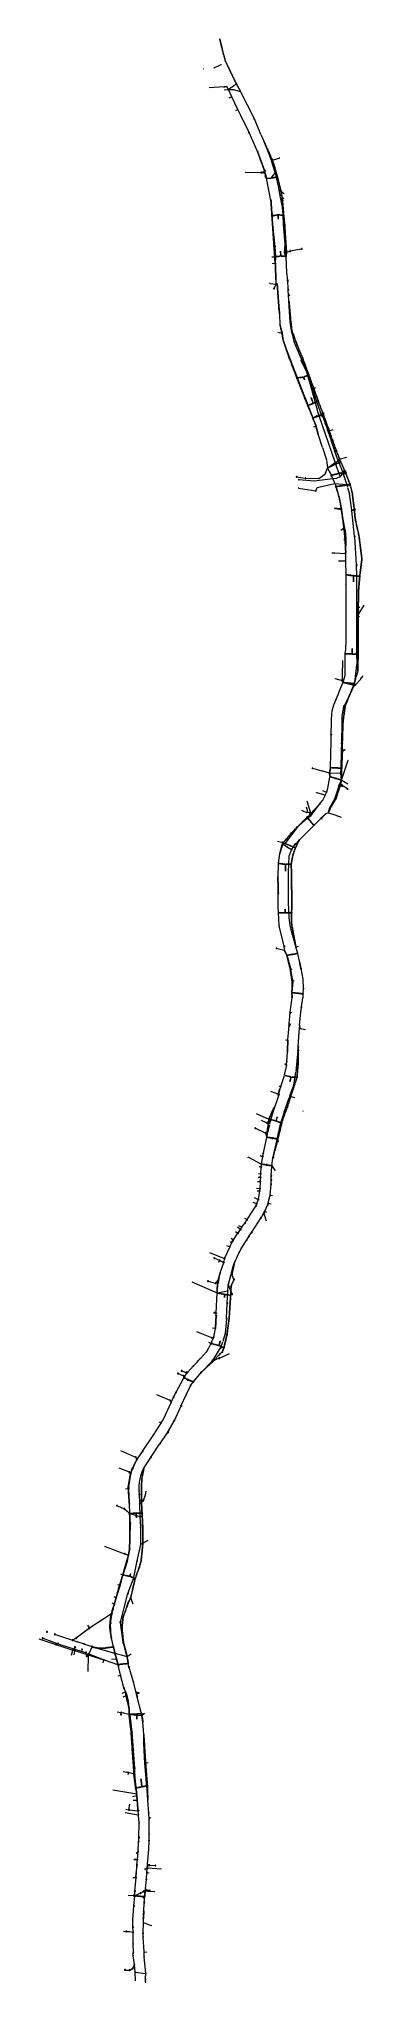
# Model space of a CAD drawing. Header units: metres. Extents: x 105093 to 106173, y 111705 to 118144.
import ezdxf

# ---------------------------------------------------------------- set-up
doc = ezdxf.new("R2010")
doc.units = ezdxf.units.M
doc.linetypes.add('DASHED', pattern=[1.524, 1.27, -0.254])
for name, color, linetype, lineweight in [('30-RED-ETB-CAMARA', 151, 'CONTINUOUS', 13), ('30-RED-ETB-EXIST', 145, 'CONTINUOUS', 13), ('30-RED-ETB-PROY', 5, 'DASHED', 25)]:
    doc.layers.add(name, color=color, linetype=linetype, lineweight=lineweight)

# ---------------------------------------------------------------- blocks, each defined once
blk = doc.blocks.new('CAM_ETB_T_14')
for p, q in [((-1.39, -1.22), (1.39, 1.22)), ((-1.39, 1.22), (1.39, -1.22))]:
    blk.add_line(p, q)
blk.add_lwpolyline([(-1.39, -1.22), (1.39, -1.22), (1.39, 1.22), (-1.39, 1.22)], close=True)
blk = doc.blocks.new('CAM_ETB_T_13')
for p, q in [((-1.375, -1.025), (1.375, 1.025)), ((-1.375, 1.025), (1.375, -1.025))]:
    blk.add_line(p, q)
blk.add_lwpolyline([(-1.375, -1.025), (1.375, -1.025), (1.375, 1.025), (-1.375, 1.025)], close=True)
blk = doc.blocks.new('CAM_ETB_T_16A')
for p, q in [((-1.53, -1.53), (1.53, 1.53)), ((-1.53, 1.53), (1.53, -1.53))]:
    blk.add_line(p, q)
blk.add_lwpolyline([(-1.53, -1.53), (1.53, -1.53), (1.53, 1.53), (-1.53, 1.53)], close=True)
blk = doc.blocks.new('CAM_ETB_T_16')
for p, q in [((-1.53, -1.53), (1.53, 1.53)), ((-1.53, 1.53), (1.53, -1.53))]:
    blk.add_line(p, q)
blk.add_lwpolyline([(-1.53, -1.53), (1.53, -1.53), (1.53, 1.53), (-1.53, 1.53)], close=True)
blk = doc.blocks.new('CAM_ETB_T_18A')
for p, q in [((-1.2, -1.2), (1.2, 1.2)), ((-1.2, 1.2), (1.2, -1.2))]:
    blk.add_line(p, q)
blk.add_lwpolyline([(-1.2, -1.2), (1.2, -1.2), (1.2, 1.2), (-1.2, 1.2)], close=True)
blk = doc.blocks.new('CAM_ETB_T_13A')
for p, q in [((-1.375, -1.025), (1.375, 1.025)), ((-1.375, 1.025), (1.375, -1.025))]:
    blk.add_line(p, q)
blk.add_lwpolyline([(-1.375, -1.025), (1.375, -1.025), (1.375, 1.025), (-1.375, 1.025)], close=True)
blk = doc.blocks.new('CAM_ETB_T_18')
for p, q in [((-1.2, -1.2), (1.2, 1.2)), ((-1.2, 1.2), (1.2, -1.2))]:
    blk.add_line(p, q)
blk.add_lwpolyline([(-1.2, -1.2), (1.2, -1.2), (1.2, 1.2), (-1.2, 1.2)], close=True)
blk = doc.blocks.new('CAM_ETB_GEN')
for p, q in [((-0.6, -0.6), (0.6, 0.6)), ((-0.6, 0.6), (0.6, -0.6))]:
    blk.add_line(p, q)
blk.add_lwpolyline([(-0.6, -0.6), (0.6, -0.6), (0.6, 0.6), (-0.6, 0.6)], close=True)
blk = doc.blocks.new('CAM_ETB_T_14A')
for p, q in [((-1.39, -1.22), (1.39, 1.22)), ((-1.39, 1.22), (1.39, -1.22))]:
    blk.add_line(p, q)
blk.add_lwpolyline([(-1.39, -1.22), (1.39, -1.22), (1.39, 1.22), (-1.39, 1.22)], close=True)
blk = doc.blocks.new('POSTE')
blk.add_circle((0, 0), 0.15)

msp = doc.modelspace()

# ---------------------------------------------------------------- linework, layer by layer
at = {"layer": '30-RED-ETB-EXIST'}
for points in [[(105675.115, 118047.794), (105675.337, 118047.821), (105675.357, 118047.822), (105698.155, 118058.781)], [(105657.779, 117982.997), (105707.681, 117985.852), (105707.807, 117983.656)], [(105707.807, 117983.656), (105707.681, 117985.852), (105716.46, 117986.355)], [(105790.451, 117834.321), (105790.549, 117834.365), (105788.93, 117837.985), (105763.049, 117890.638), (105753.645, 117910.088), (105733.288, 117952.656), (105722.121, 117976.958), (105717.098, 117986.47), (105707.807, 117983.656)], [(105708.362, 117975.62), (105721.59, 117976.702)], [(105722.121, 117976.958), (105737.347, 117975.991), (105761.701, 117969.755)], [(105806.963, 117878.426), (105808.272, 117878.902), (105762.473, 117969.322)], [(105724.856, 117948.325), (105733.288, 117952.656)], [(105747.177, 117906.889), (105753.645, 117910.088)], [(105829.857, 117827.709), (105808.272, 117878.902), (105806.963, 117878.426)], [(105819.145, 117770.419), (105790.549, 117834.365), (105790.451, 117834.321)], [(105841.671, 117802.099), (105840.201, 117803.559), (105830.22, 117826.491)], [(105859.441, 117756.474), (105859.186, 117757.032), (105840.933, 117802.9), (105841.671, 117802.099)], [(105843.507, 117706.456), (105843.381, 117706.35), (105843.355, 117706.478), (105819.196, 117770.306), (105819.145, 117770.419)], [(105865.144, 117740.878), (105864.97, 117741.31), (105859.724, 117756.011), (105859.441, 117756.474)], [(105865.144, 117740.878), (105865.645, 117741.008), (105868.409, 117741.932)], [(105877.656, 117700.899), (105877.35, 117701.338), (105865.293, 117740.323), (105865.144, 117740.878)], [(105868.409, 117741.932), (105890.565, 117749.345)], [(105890.695, 117748.936), (105891.953, 117749.334), (105891.694, 117750.154), (105890.435, 117749.756)], [(105777.609, 117702.388), (105830.881, 117701.438), (105831.474, 117701.306)], [(105831.474, 117701.306), (105832.062, 117701.383), (105836.371, 117701.08), (105836.377, 117701.163)], [(105836.377, 117701.163), (105836.371, 117701.08), (105840.94, 117700.758), (105841.647, 117700.826)], [(105841.647, 117700.826), (105842.158, 117700.81), (105843.507, 117705.901), (105843.507, 117706.456)], [(105847.644, 117689.684), (105846.824, 117689.516), (105843.381, 117706.35), (105843.507, 117706.456)], [(105848.437, 117682.43), (105848.279, 117682.397), (105846.824, 117689.516), (105847.644, 117689.684)], [(105848.437, 117682.43), (105848.556, 117683.012), (105847.639, 117689.465), (105847.644, 117689.684)], [(105863.336, 117608.773), (105848.279, 117682.397), (105848.437, 117682.43)], [(105848.437, 117682.43), (105848.603, 117682.412), (105864.447, 117683.147)], [(105865.099, 117683.177), (105877.106, 117700.744), (105877.656, 117700.899)], [(105887.74, 117659.946), (105887.559, 117660.515), (105878.035, 117700.564), (105877.656, 117700.899)], [(105890.709, 117644.194), (105887.922, 117659.377), (105887.74, 117659.946)], [(105867.163, 117564.815), (105866.85, 117564.26), (105863.336, 117608.773)], [(105890.507, 117642.808), (105890.282, 117644.109), (105891.129, 117644.255), (105891.354, 117642.955)], [(105894.056, 117624.785), (105893.87, 117625.336), (105890.931, 117642.881)], [(105891.242, 117643.605), (105896.368, 117639.549), (105896.437, 117639.637)], [(105899.892, 117596.468), (105899.75, 117597.02), (105894.238, 117624.346), (105894.056, 117624.785)], [(105896.437, 117639.637), (105896.368, 117639.549), (105905.282, 117632.495)], [(105898.34, 117595.229), (105899.382, 117596.823), (105899.892, 117596.468)], [(105901.84, 117611.35), (105898.96, 117611.414), (105898.887, 117612.732), (105899.745, 117612.78), (105899.819, 117611.462), (105901.013, 117613.764)], [(105901.84, 117611.35), (105899.316, 117612.751), (105900.973, 117613.826), (105901.013, 117613.764)], [(105899.892, 117596.468), (105900.177, 117597.03), (105899.453, 117611.439), (105901.84, 117611.35)], [(105903.818, 117562.2), (105903.813, 117562.559), (105899.97, 117596.021), (105899.892, 117596.468)], [(105901.013, 117613.764), (105900.973, 117613.826), (105906.043, 117617.114)], [(105905.791, 117632.238), (105906.983, 117632.206)], [(105905.99, 117631.957), (105906.983, 117632.206)], [(105867.845, 117556.845), (105867.361, 117557.78), (105866.85, 117564.26), (105867.163, 117564.815)], [(105870.406, 117518.474), (105870.462, 117518.495), (105867.361, 117557.78), (105867.845, 117556.845)], [(105876.952, 117456.101), (105876.978, 117456.182), (105870.468, 117518.428), (105870.462, 117518.495), (105870.406, 117518.474)], [(105905.459, 117559.24), (105903.932, 117559.181), (105903.835, 117561.686), (105903.818, 117562.2)], [(105905.056, 117530.094), (105903.932, 117559.181), (105905.459, 117559.24)], [(105904.988, 117560.605), (105904.129, 117561.588), (105904.988, 117560.605)], [(105910.315, 117461.877), (105910.258, 117462.471), (105905.128, 117529.886), (105905.068, 117530.062)], [(105879.412, 117421.725), (105879.261, 117421.733), (105879.264, 117421.788), (105876.916, 117455.903), (105876.952, 117456.101)], [(105908.6, 117435.871), (105908.675, 117436.465), (105910.372, 117461.282), (105910.315, 117461.877)], [(105910.315, 117461.877), (105910.928, 117461.935), (105912.764, 117462.57)], [(105915.009, 117437.664), (105912.259, 117437.446), (105910.372, 117461.282), (105910.315, 117461.877)], [(105866.336, 117422.385), (105875.759, 117422.187), (105875.766, 117422.536)], [(105867.257, 117401.006), (105877.601, 117400.303), (105877.564, 117400.069)], [(105875.766, 117422.536), (105875.759, 117422.187), (105878.785, 117422.123), (105879.412, 117421.725)], [(105877.564, 117400.069), (105878.061, 117400.439), (105879.261, 117421.733), (105879.412, 117421.725)], [(105880.029, 117344.488), (105880.221, 117344.496), (105878.061, 117400.439), (105877.564, 117400.069)], [(105913.394, 117423.452), (105912.895, 117423.534), (105908.559, 117435.276), (105908.6, 117435.871)], [(105908.6, 117435.871), (105909.215, 117435.832), (105915.017, 117437.639)], [(105914.45, 117430.546), (105912.815, 117430.417), (105912.259, 117437.446), (105915.009, 117437.664)], [(105913.394, 117423.452), (105913.327, 117423.945), (105912.815, 117430.417), (105914.45, 117430.546)], [(105913.394, 117423.452), (105913.873, 117423.965), (105914.45, 117430.546)], [(105916.326, 117369.179), (105913.449, 117422.763), (105913.394, 117423.452)], [(105915.017, 117437.639), (105926.416, 117441.188), (105926.752, 117441.225)], [(105926.752, 117441.225), (105927.284, 117441.289), (105965.065, 117448.672), (105965.701, 117448.616)], [(105860.219, 117333.307), (105858.906, 117333.444), (105858.995, 117334.299), (105860.308, 117334.162)], [(105860.264, 117333.735), (105880.354, 117331.308), (105880.333, 117331.233)], [(105873.458, 117317.411), (105873.62, 117317.785), (105880.394, 117330.704), (105880.333, 117331.233)], [(105880.333, 117331.233), (105880.354, 117331.308), (105880.226, 117344.36), (105880.221, 117344.496), (105880.029, 117344.488)], [(105880.333, 117331.233), (105880.354, 117331.308), (105883.987, 117331.255)], [(105890.086, 117249.271), (105890.659, 117251.701), (105884.747, 117331.244), (105883.987, 117331.255)], [(105917.424, 117345.249), (105919.193, 117344.443), (105916.365, 117368.491)], [(105919.741, 117341.098), (105919.144, 117341.074), (105919.052, 117343.295), (105917.424, 117345.249)], [(105919.741, 117341.098), (105918.51, 117343.88), (105917.424, 117345.249)], [(105921.146, 117312.119), (105920.14, 117316.915), (105919.144, 117341.074), (105919.741, 117341.098)], [(105921.146, 117312.119), (105920.33, 117312.059), (105920.065, 117315.645), (105921.146, 117312.119)], [(105921.146, 117312.119), (105921.202, 117312.155), (105920.065, 117315.645), (105921.146, 117312.119)], [(105924.36, 117294.283), (105921.658, 117294.083), (105920.33, 117312.059), (105921.146, 117312.119)], [(105922.853, 117277.906), (105921.658, 117294.083), (105924.36, 117294.283)], [(105924.36, 117294.283), (105924.334, 117294.353), (105921.969, 117297.484), (105924.36, 117294.283)], [(105927.853, 117220.423), (105925.784, 117221.563), (105922.931, 117277.25)], [(105892.493, 117233.202), (105890.892, 117249.351), (105890.086, 117249.271)], [(105893.912, 117196.414), (105892.352, 117231.939)], [(105932.714, 117177.743), (105931.137, 117177.486), (105927.851, 117197.702), (105925.643, 117220.3), (105927.853, 117220.423)], [(105928.899, 117217.392), (105926.989, 117219.712), (105927.853, 117220.423)], [(105886.062, 117172.296), (105900.901, 117168.833), (105900.19, 117168.893)], [(105900.19, 117168.893), (105901.282, 117169.386), (105893.855, 117195.682)], [(105904.509, 117145.195), (105901.203, 117168.19), (105900.19, 117168.893)], [(105924.295, 117085.591), (105925.611, 117086.551), (105904.368, 117143.933)], [(105940.315, 117140.82), (105940.169, 117141.399), (105938.089, 117151.658), (105935.335, 117160.842), (105931.363, 117176.092), (105931.137, 117177.486), (105932.714, 117177.743)], [(105970.49, 117069.618), (105940.462, 117140.241), (105940.315, 117140.82)], [(105949.747, 117019.982), (105951.304, 117020.584), (105925.808, 117086.477), (105924.295, 117085.591)], [(105970.49, 117069.618), (105968.472, 117068.625), (105963.96, 117077.795)], [(105982.115, 117040.615), (105981.969, 117041.194), (105968.472, 117068.625), (105970.49, 117069.618)], [(105982.115, 117040.615), (105982.944, 117040.975), (105970.49, 117069.618)], [(105974.92, 116954.691), (105976.603, 116955.2), (105951.304, 117020.584), (105949.747, 117019.982)], [(105986.885, 117036.387), (105985.248, 117035.675), (105982.944, 117040.975), (105982.115, 117040.615)], [(105996.45, 116989.902), (105982.262, 117040.036), (105982.115, 117040.615)], [(105986.885, 117036.387), (105985.814, 117034.373), (105985.248, 117035.675), (105986.885, 117036.387)], [(105989.166, 117030.242), (105987.672, 117029.654), (105985.814, 117034.373), (105986.885, 117036.387)], [(105986.885, 117036.387), (105986.242, 117034.869), (105986.736, 117036.19), (105986.885, 117036.387)], [(105993.486, 117014.888), (105987.672, 117029.654), (105989.166, 117030.242)], [(106001.314, 116984.752), (106001.234, 116985.329), (105993.927, 117013.696)], [(105984.894, 116929.796), (105986.236, 116930.311), (105976.627, 116955.36), (105974.92, 116954.691)], [(106010.096, 116942.065), (106010.066, 116942.173), (105996.462, 116989.939)], [(106001.314, 116984.752), (106001.722, 116984.782), (106005.043, 116986.23)], [(106005.666, 116971.48), (106005.52, 116972.059), (106001.447, 116984.578), (106001.314, 116984.752)], [(106005.043, 116986.23), (106011.836, 116989.194)], [(106031.019, 116896.772), (106005.812, 116970.901), (106005.666, 116971.48)], [(106021.747, 116900.07), (106021.495, 116900.6), (106010.096, 116942.065)], [(106001.984, 116889.257), (105986.236, 116930.311), (105984.894, 116929.796)], [(106012.431, 116861.588), (106013.456, 116862.531), (106002.37, 116888.047)], [(106002.764, 116888.839), (106014.137, 116894.635)], [(106002.924, 116888.881), (106014.815, 116892.221), (106014.137, 116894.635)], [(106014.137, 116894.635), (106014.815, 116892.221), (106023.248, 116894.59), (106022.815, 116896.132)], [(106014.137, 116894.635), (106022.815, 116896.132)], [(106022.815, 116896.132), (106021.994, 116899.763), (106021.747, 116900.07)], [(106022.815, 116896.132), (106023.248, 116894.59), (106031.019, 116896.772)], [(106022.815, 116896.132), (106023.364, 116896.412), (106030.42, 116896.7), (106031.019, 116896.772)], [(106076.381, 116740.686), (106076.194, 116741.293), (106023.086, 116895.601), (106022.815, 116896.132)], [(106031.019, 116896.772), (106032.725, 116897.244), (106033.358, 116897.362)], [(106033.358, 116897.362), (106033.595, 116897.71), (106033.96, 116904.514), (106034, 116904.854)], [(106043.935, 116869.814), (106043.781, 116870.366), (106033.441, 116896.829), (106033.358, 116897.362)], [(106005.115, 116858.718), (106013.242, 116861.905), (106012.431, 116861.588)], [(106020.818, 116831.66), (106013.781, 116861.555), (106012.431, 116861.588)], [(106034.519, 116790.255), (106021.11, 116830.503)], [(106043.935, 116869.814), (106044.017, 116869.924), (106046.543, 116869.028), (106047.226, 116870.954)], [(106054.525, 116850.905), (106051.457, 116847.299), (106044.096, 116869.648), (106043.935, 116869.814)], [(106047.226, 116870.954), (106046.543, 116869.028), (106048.305, 116868.404)], [(106055.928, 116845.273), (106051.45, 116845.9), (106051.017, 116847.147), (106051.83, 116847.428), (106052.262, 116846.181), (106055.928, 116845.273)], [(106060.816, 116833.069), (106056.605, 116832.771), (106051.958, 116846.062), (106055.928, 116845.273)], [(106055.928, 116845.273), (106051.992, 116846.962), (106055.808, 116845.363), (106055.928, 116845.273)], [(106055.928, 116845.273), (106070.045, 116849.744)], [(106067.226, 116811.387), (106063.747, 116812.254), (106057.069, 116831.536), (106060.816, 116833.069)], [(106067.226, 116811.387), (106063.808, 116810.536), (106063.421, 116811.798), (106064.244, 116812.05), (106064.63, 116810.787), (106067.226, 116811.387)], [(106075.406, 116777.632), (106075.173, 116778.182), (106064.398, 116810.335), (106067.226, 116811.387)], [(106067.226, 116811.387), (106064.506, 116811.441), (106067.212, 116811.368)], [(106048.714, 116747.788), (106034.941, 116789.054)], [(106051.471, 116723.553), (106048.993, 116746.815)], [(106086.748, 116745.909), (106086.599, 116746.134), (106075.638, 116777.082), (106075.173, 116778.182), (106075.406, 116777.632)], [(106075.406, 116777.632), (106075.452, 116777.698), (106079.797, 116778.091), (106080.263, 116778.161)], [(106076.426, 116740.7), (106077.014, 116740.881), (106086.16, 116745.727), (106086.748, 116745.909)], [(106086.748, 116745.909), (106086.541, 116746.355), (106089.523, 116751.334)], [(106103.032, 116705.876), (106102.742, 116706.412), (106086.882, 116745.321), (106086.748, 116745.909)], [(106089.523, 116751.334), (106089.641, 116751.4), (106115.165, 116758.292)], [(105948.45, 116693.263), (105976.489, 116688.926), (105977.677, 116688.771), (105977.684, 116688.824)], [(105955.796, 116683.953), (106005.911, 116680.007)], [(105977.684, 116688.824), (105977.677, 116688.771), (105978.672, 116688.64), (106020.832, 116687.838), (106022.266, 116687.882), (106042.353, 116701.806), (106042.394, 116701.839)], [(106006.48, 116680.139), (106068.403, 116687.179), (106069.52, 116687.735), (106081.859, 116689.034)], [(106042.394, 116701.839), (106042.895, 116702.244), (106050.788, 116722.99)], [(106063.658, 116697.972), (106051.329, 116722.291)], [(106052.012, 116722.854), (106075.837, 116740.518), (106076.426, 116740.7)], [(106068.967, 116687.499), (106063.658, 116697.972)], [(106075.512, 116671.654), (106068.967, 116687.499)], [(106093.035, 116694.096), (106076.545, 116740.152), (106076.381, 116740.686)], [(106082.97, 116689.536), (106092.475, 116693.84), (106093.035, 116694.096)], [(106093.035, 116694.096), (106093.586, 116694.372), (106102.443, 116705.695), (106103.032, 116705.876)], [(106115, 116667.887), (106114.854, 116668.287), (106103.205, 116705.382), (106103.032, 116705.876)], [(106104.865, 116703.585), (106103.205, 116705.382), (106103.032, 116705.876)], [(105954.89, 116655.828), (105954.944, 116655.859), (106012.459, 116646.564), (106012.54, 116646.764), (106012.468, 116646.793)], [(106012.468, 116646.793), (106012.54, 116646.764), (106016.753, 116657.251)], [(106017.024, 116657.872), (106075.065, 116670.973), (106075.553, 116671.168)], [(106076.127, 116671.208), (106114.479, 116667.549), (106114.846, 116667.426), (106115, 116667.887)], [(106115, 116667.887), (106114.846, 116667.426), (106115.176, 116667.316), (106119.064, 116664.958)], [(106118.486, 116658.376), (106115.2, 116667.324), (106115, 116667.887)], [(106123.717, 116637.271), (106118.836, 116656.727)], [(106131.299, 116581.035), (106131.132, 116582.056), (106123.724, 116637.244), (106123.717, 116637.271)], [(106073.949, 116589.337), (106092.339, 116586.61), (106092.527, 116587.876)], [(106092.527, 116587.876), (106092.339, 116586.61), (106095.545, 116586.135), (106094.393, 116586.913)], [(106094.393, 116586.913), (106094.635, 116586.809), (106095.56, 116586.402), (106094.393, 116586.913)], [(106103.8, 116546.676), (106096.306, 116585.628), (106097.168, 116586.298)], [(106140.949, 116495.204), (106141.032, 116494.616), (106141.03, 116494.639), (106140.884, 116495.799), (106131.487, 116579.884), (106130.599, 116579.64)], [(106130.608, 116579.673), (106131.406, 116580.381), (106131.299, 116581.035)], [(106095.403, 116515.851), (106101.373, 116521.153), (106101.767, 116521.355)], [(106101.767, 116521.355), (106101.975, 116521.274), (106109.413, 116516.357)], [(106109.947, 116517.093), (106103.783, 116545.662)], [(106113.068, 116487.255), (106110.14, 116515.952)], [(106147.572, 116400.501), (106147.549, 116400.98), (106141.03, 116494.639), (106140.949, 116495.204)], [(106064.936, 116441.584), (106075.24, 116441.412), (106075.207, 116441.368)], [(106075.207, 116441.368), (106075.169, 116441.314), (106108.908, 116439.336), (106109.389, 116439.348)], [(106105.227, 116485.623), (106105.412, 116485.679), (106112.734, 116486.151)], [(106109.389, 116439.348), (106111.562, 116442.45), (106113.274, 116485.205)], [(106109.389, 116439.348), (106111.231, 116441.022), (106111.188, 116442.341), (106112.048, 116442.369), (106112.09, 116441.05), (106109.389, 116439.348)], [(106109.389, 116439.348), (106111.705, 116439.348), (106111.705, 116440.94), (106109.389, 116439.348)], [(106109.389, 116439.348), (106109.87, 116439.44), (106111.705, 116440.931), (106109.389, 116439.348)], [(106109.965, 116414.786), (106111.708, 116415.035), (106111.705, 116439.348), (106109.389, 116439.348)], [(106087.852, 116414.839), (106109.406, 116414.984), (106109.965, 116414.786)], [(106112.693, 116368.599), (106111.778, 116414.005), (106109.965, 116414.786)], [(106112.559, 116346.283), (106112.656, 116367.56), (106113.339, 116368.124), (106126.498, 116366.229)], [(106127.718, 116366.167), (106147.65, 116363.405), (106148.277, 116363.45)], [(106148.277, 116363.45), (106148.27, 116364.049), (106147.607, 116399.779), (106147.572, 116400.501)], [(106148.436, 116265.492), (106148.451, 116266.089), (106148.396, 116362.861), (106148.277, 116363.45)], [(106111.037, 116337.327), (106112.953, 116337.234), (106112.53, 116345.231)], [(106111.337, 116117.971), (106112.846, 116155.106), (106112.987, 116156.368), (106113, 116213.233), (106113.054, 116215.434), (106112.369, 116274.08), (106112.508, 116275.343), (106112.907, 116336.238), (106111.037, 116337.327)], [(106111.037, 116337.327), (106111.443, 116337.131), (106112.399, 116336.691), (106111.037, 116337.327)], [(106148.091, 116226.519), (106148.23, 116226.549), (106148.105, 116227.116), (106148.421, 116264.895), (106148.436, 116265.492)], [(106148.091, 116226.519), (106148.422, 116226.813), (106152.572, 116235.008)], [(106152.572, 116235.008), (106157.627, 116244.987), (106157.576, 116244.94)], [(106157.576, 116244.94), (106157.639, 116244.878), (106172.417, 116267.673), (106172.469, 116267.722)], [(106147.821, 116109.722), (106147.85, 116110.891), (106148.443, 116183.125), (106148.419, 116183.717), (106148.515, 116183.721)], [(106147.843, 116224.902), (106148.373, 116224.902), (106148.373, 116225.897), (106148.23, 116226.549), (106148.091, 116226.519)], [(106148.515, 116183.721), (106148.419, 116183.717), (106148.394, 116184.321), (106148.373, 116224.902), (106147.843, 116224.902)], [(106102.416, 116011.983), (106109.417, 116034.488), (106109.454, 116035.682), (106109.929, 116105.923)], [(106109.942, 116106.876), (106111.136, 116115.956)], [(106148.768, 116070.473), (106148.783, 116071.07), (106147.796, 116108.691), (106147.821, 116109.722)], [(106096.117, 116019.208), (106100.222, 116018.429), (106101.034, 116031.865), (106101.088, 116034.066), (106101.459, 116084.691)], [(106139.41, 116007.301), (106140.329, 116007.12), (106141.129, 116011.194), (106148.753, 116069.876), (106148.768, 116070.473)], [(106065.611, 115906.283), (106066.869, 115917.103), (106069.659, 115930.046), (106072.06, 115937.279), (106072.685, 115939.39), (106088.084, 115977.453), (106088.596, 115978.549), (106102.275, 116010.72), (106102.377, 116011.251), (106102.49, 116011.262), (106102.957, 116011.283), (106138.557, 116002.215), (106139.138, 116002.01)], [(106075.079, 116024.536), (106075.598, 116024.317), (106095.908, 116019.241), (106096.117, 116019.208)], [(106101.733, 116011.42), (106099.713, 116017.117), (106100.053, 116017.368), (106099.514, 116018.128), (106096.117, 116019.208)], [(106096.117, 116019.208), (106099.517, 116018.137), (106096.117, 116019.208)], [(106105.61, 115932.557), (106105.781, 115933.149), (106121.172, 115963.976), (106130.069, 115982.799), (106131.476, 115985.683), (106130.852, 115985.987)], [(106130.852, 115985.987), (106131.476, 115985.683), (106138.884, 116000.878), (106139.258, 116002.003), (106139.148, 116002.04)], [(106139.148, 116002.04), (106139.258, 116002.003), (106139.42, 116002.49), (106140.329, 116007.12), (106139.41, 116007.301)], [(106139.148, 116002.04), (106141.719, 116001.427), (106143.802, 116003.716), (106143.449, 116004.037)], [(106143.449, 116004.037), (106143.802, 116003.716), (106160.048, 116021.572)], [(106160.872, 116021.98), (106169.726, 116033.766)], [(106099.343, 115879.601), (106099.316, 115880.198), (106100.022, 115899.074), (106101.347, 115912.726), (106103.554, 115924.073), (106105.351, 115932.011), (106105.61, 115932.557)], [(106064.498, 115838.649), (106063.416, 115841.823), (106064.644, 115877.899), (106064.422, 115886.665), (106064.563, 115887.928), (106065.611, 115906.283)], [(106098.055, 115809.076), (106098.053, 115810.058), (106099.331, 115879.004), (106099.343, 115879.601)], [(106059.369, 115699.186), (106060.089, 115710.912), (106060.23, 115712.175), (106061.163, 115728.797), (106061.304, 115730.06), (106062.057, 115774.301), (106062.198, 115775.564), (106063.275, 115813.335), (106063.416, 115814.598), (106063.285, 115838.643), (106062.205, 115838.131)], [(106062.205, 115838.131), (106063.285, 115838.643), (106063.275, 115840.561), (106064.498, 115838.649)], [(106064.498, 115838.649), (106064.466, 115838.907), (106063.275, 115840.561), (106064.498, 115838.649)], [(106097.92, 115727.462), (106096.04, 115727.512), (106097.555, 115784.261), (106100.125, 115784.192)], [(106100.125, 115784.192), (106097.555, 115784.261), (106097.617, 115786.602), (106097.607, 115787.199)], [(106097.607, 115787.199), (106097.597, 115787.796), (106098.046, 115808.471), (106098.045, 115809.673), (106098.053, 115810.058), (106098.055, 115809.076)], [(106097.607, 115787.199), (106098.223, 115787.209), (106109.611, 115788.393), (106109.386, 115788.335)], [(106000.458, 115727.561), (106001.046, 115727.441), (106032.494, 115718.377), (106033.901, 115718.297), (106056.399, 115711.996), (106057.085, 115711.818), (106057.062, 115711.728)], [(106095.632, 115711.873), (106095.639, 115712.47), (106096.04, 115727.512), (106097.92, 115727.462)], [(106097.56, 115688.308), (106118.223, 115751.214), (106118.46, 115751.658), (106119.284, 115751.896), (106118.731, 115752.06)], [(106034.351, 115653.338), (106047.494, 115648.356), (106047.933, 115646.897)], [(106047.933, 115646.897), (106047.562, 115647.07), (106047.786, 115647.55), (106048.292, 115648.582), (106052.235, 115660.816), (106059.112, 115698.15), (106059.795, 115698.713), (106075.724, 115693.86), (106075.772, 115694.019)], [(106057.062, 115711.728), (106057.085, 115711.818), (106057.724, 115711.653), (106059.547, 115711.612), (106060.771, 115711.475), (106094.976, 115711.762), (106095.632, 115711.873)], [(106075.772, 115694.019), (106075.724, 115693.86), (106096.841, 115687.427)], [(106076.589, 115628.185), (106076.777, 115628.752), (106089.958, 115669.261), (106090.043, 115669.52)], [(106090.043, 115669.52), (106087.231, 115666.41), (106089.865, 115670.556), (106090.05, 115671.11)], [(106090.05, 115671.11), (106090.411, 115671.526), (106091.623, 115675.226), (106091.854, 115675.777)], [(106091.854, 115675.777), (106092.126, 115676.216), (106097.418, 115687.045)], [(106091.854, 115675.777), (106092.422, 115675.538), (106099.555, 115670.943), (106099.429, 115670.749)], [(106097.56, 115688.308), (106095.626, 115711.276), (106095.593, 115711.767), (106094.976, 115711.762), (106095.632, 115711.873)], [(106098.101, 115687.608), (106117.933, 115675.654)], [(106099.429, 115670.749), (106099.555, 115670.943), (106102.457, 115669.073), (106101.977, 115668.327)], [(106101.977, 115668.327), (106102.457, 115669.073), (106116.993, 115659.707), (106117.271, 115655.999)], [(105964.671, 115588.388), (105980.886, 115580.74)], [(105980.89, 115580.75), (105985.195, 115582.812), (105980.972, 115598.318)], [(105993.922, 115581.311), (105982.964, 115618.447)], [(105995.957, 115570.554), (105996.344, 115571.025), (106020.742, 115603.751), (106021.542, 115604.638), (106024.843, 115607.701)], [(105997.499, 115578.797), (105998.385, 115578.025), (106020.767, 115603.727), (106024.843, 115607.701)], [(106014.083, 115647.462), (106014.524, 115647.348), (106041.655, 115638.779)], [(106024.843, 115607.701), (106021.542, 115604.638), (106024.387, 115608.078), (106024.843, 115607.701)], [(106024.843, 115607.701), (106024.387, 115608.078), (106034.409, 115620.193)], [(106033.902, 115620.441), (106034.581, 115621.572), (106035.319, 115621.13), (106034.639, 115619.998)], [(106035.127, 115621.303), (106041.972, 115635.005), (106042.723, 115636.528), (106041.658, 115638.779)], [(106041.655, 115638.779), (106043.325, 115637.999), (106047.562, 115647.07), (106047.933, 115646.897)], [(106041.655, 115638.779), (106042.654, 115636.562), (106043.325, 115637.999), (106041.655, 115638.779)], [(106057.662, 115595.036), (106057.343, 115594.531), (106053.571, 115581.196), (106053.382, 115580.729), (106053.728, 115579.944), (106054.195, 115579.755), (106074.74, 115572.699), (106096.013, 115565.648)], [(106057.662, 115595.036), (106057.975, 115595.502), (106076.401, 115627.619), (106076.589, 115628.185)], [(105911.386, 115478.615), (105911.606, 115479.17), (105950.271, 115529.315), (105948.602, 115530.602)], [(105929.701, 115511.457), (105931.38, 115511.543), (105949.68, 115529.504), (105948.602, 115530.602)], [(105947.684, 115530.68), (105947.954, 115530.702), (105951.866, 115531.998), (105948.602, 115530.602)], [(105948.602, 115530.602), (105952.848, 115532.597), (105968.538, 115548.311), (105967.73, 115549.267)], [(105956.253, 115487.577), (105956.191, 115487.639), (106005.613, 115537.41), (106007.499, 115538.407)], [(105967.73, 115549.267), (105969.488, 115549.377), (105982.942, 115562.1), (105983.428, 115561.586)], [(105980.89, 115580.75), (105980.885, 115580.695), (105993.925, 115581.313)], [(105980.89, 115580.75), (105985.918, 115582.127), (105991.669, 115580.164), (105992.593, 115579.885), (105993.922, 115581.311)], [(105983.428, 115561.586), (105982.942, 115562.1), (105983.666, 115562.784), (105984.498, 115563.639), (105984.713, 115563.873), (105983.838, 115564.678)], [(106007.499, 115538.407), (106005.714, 115538.228), (105984.842, 115562.441), (105983.428, 115561.586)], [(105983.838, 115564.678), (105984.713, 115563.873), (105995.915, 115576.044), (105996.917, 115577.058), (105997.499, 115578.797)], [(105983.838, 115564.678), (105984.958, 115563.283), (105995.579, 115570.112), (105995.703, 115570.616), (105995.957, 115570.554)], [(105995.957, 115570.554), (105995.505, 115570.99), (105992.802, 115578.795), (105992.593, 115579.885), (105993.922, 115581.311)], [(105993.922, 115581.311), (105992.705, 115579.887), (105993.824, 115580.013), (105993.922, 115581.311)], [(105993.922, 115581.311), (105994.462, 115580.357), (105993.925, 115581.313)], [(105995.957, 115570.554), (105995.703, 115570.616), (105995.905, 115571.433), (105997.046, 115576.428), (105997.499, 115578.797)], [(106007.499, 115538.407), (106006.736, 115538.338), (106030.349, 115561.828), (106030.544, 115561.632)], [(106030.544, 115561.632), (106033.391, 115565.568), (106044.383, 115576.22)], [(106045.165, 115577.116), (106052.791, 115579.68)], [(105885.501, 115485.336), (105903.519, 115480.714), (105903.403, 115480.263)], [(105887.504, 115313.452), (105887.588, 115313.451), (105887.648, 115317.981), (105887.598, 115320.21), (105887.35, 115366.894), (105887.092, 115369.081), (105887.976, 115411.406), (105888.159, 115412.609), (105892.488, 115443.685), (105892.818, 115444.837), (105900.423, 115476.221), (105900.643, 115476.776)], [(105900.643, 115476.776), (105900.89, 115477.262), (105903.462, 115480.211), (105903.403, 115480.263)], [(105900.643, 115476.776), (105901.216, 115476.549), (105917.141, 115466.512), (105917.689, 115466.304)], [(105903.403, 115480.263), (105903.462, 115480.211), (105912.501, 115490.573), (105913.365, 115491.451), (105913.848, 115491.994), (105914.689, 115491.244)], [(105903.403, 115480.263), (105903.519, 115480.714), (105910.809, 115478.844), (105911.386, 115478.615)], [(105914.689, 115491.244), (105913.848, 115491.994), (105930.44, 115510.617), (105929.701, 115511.457)], [(105917.689, 115466.304), (105918.241, 115466.051), (105931.465, 115457.819), (105932.139, 115457.693)], [(105923.268, 115435.38), (105923.357, 115435.971), (105931.732, 115456.695), (105932.129, 115457.697)], [(105932.129, 115457.697), (105932.196, 115457.865), (105943.987, 115475.191), (105944.367, 115475.652)], [(105944.367, 115475.652), (105944.746, 115476.113), (105956.191, 115487.639), (105956.253, 115487.577)], [(105921.318, 115332.407), (105921.315, 115333.004), (105921.99, 115384.085), (105922.34, 115410.542), (105923.178, 115434.79), (105923.268, 115435.38)], [(105923.201, 115233.15), (105923.231, 115232.554), (105923.171, 115233.747), (105921.844, 115283.094), (105921.813, 115285.295), (105921.32, 115331.81), (105921.318, 115332.407)], [(105888.247, 115247.989), (105888.35, 115247.994), (105887.337, 115268.27), (105887.01, 115269.498), (105887.588, 115313.451), (105887.504, 115313.452)], [(105889.672, 115226.864), (105889.344, 115228.092), (105888.35, 115247.994), (105888.247, 115247.989)], [(105890.55, 115204.811), (105890.483, 115205.407), (105889.672, 115226.864)], [(105908.141, 115138.16), (105906.307, 115141.266), (105904.885, 115145.841), (105904.628, 115148.027), (105890.613, 115204.215), (105890.55, 115204.811)], [(105925.533, 115213.836), (105925.524, 115214.465), (105923.231, 115232.554), (105923.201, 115233.15)], [(105934.178, 115176.912), (105933.991, 115177.479), (105925.541, 115213.271), (105925.533, 115213.836)], [(105908.141, 115138.16), (105906.755, 115137.979), (105906.483, 115140.063), (105908.141, 115138.16)], [(105908.141, 115138.16), (105908.233, 115138.249), (105906.483, 115140.063), (105908.141, 115138.16)], [(105906.741, 115124.841), (105908.473, 115124.819), (105906.755, 115137.979), (105908.141, 115138.16)], [(105909.969, 115136.449), (105908.233, 115138.249), (105908.141, 115138.16)], [(105947.2, 115135.177), (105946.536, 115132.354), (105934.365, 115176.345), (105934.178, 115176.912)], [(105946.97, 115135.115), (105946.638, 115136.392), (105947.47, 115136.608), (105947.802, 115135.331)], [(105947.622, 115136.026), (105954.68, 115137.62)], [(105880.934, 115131.062), (105880.605, 115131.039), (105880.935, 115130.992), (105906.63, 115124.408), (105906.741, 115124.841)], [(105906.741, 115124.841), (105906.63, 115124.408), (105908.041, 115124.046), (105906.741, 115124.841)], [(105915.866, 115107.588), (105916.272, 115108.269), (105908.8, 115123.591), (105906.741, 115124.841)], [(105915.866, 115107.588), (105916.512, 115107.647), (105917.159, 115108.012), (105932.065, 115111.099), (105933.288, 115111.243)], [(105927.096, 115062.24), (105928.696, 115063.515), (105916.72, 115107.189), (105916.512, 115107.647), (105915.866, 115107.588)], [(105933.255, 115111.254), (105951.614, 115113.611)], [(105963.041, 115063.613), (105963.359, 115063.674), (105961.048, 115075.724), (105960.932, 115076.054), (105958.521, 115087.299), (105958.194, 115088.527), (105952.373, 115113.155), (105952.045, 115114.383), (105946.863, 115131.126)], [(105929.759, 115060.833), (105929.244, 115060.744), (105928.947, 115062.455), (105927.096, 115062.24)], [(105929.759, 115060.833), (105929.627, 115061.25), (105929.161, 115062.359), (105929.759, 115060.833)], [(105936.513, 115022.698), (105935.866, 115022.586), (105929.244, 115060.744), (105929.759, 115060.833)], [(105933.675, 114984.191), (105933.662, 114984.818), (105936.661, 115018.662), (105933.909, 115017.672)], [(105933.909, 115017.672), (105936.334, 115019.89), (105936.555, 115022.219), (105936.513, 115022.698)], [(105933.909, 115017.672), (105936.334, 115019.89), (105935.866, 115022.586), (105936.513, 115022.698)], [(105971.354, 114997.515), (105970.478, 115027.033), (105970.151, 115028.261), (105963.359, 115063.674), (105963.041, 115063.613)], [(105926.947, 114918.149), (105927.129, 114919.179), (105933.425, 114967.69), (105934.521, 114967.548)], [(105932.227, 114970.837), (105933.7, 114970.851), (105933.579, 114983.602), (105933.675, 114984.191)], [(105933.625, 114969.159), (105933.71, 114969.75), (105933.7, 114970.851), (105932.227, 114970.837)], [(105934.521, 114967.548), (105933.425, 114967.69), (105933.539, 114968.568), (105933.625, 114969.159)], [(105934.521, 114967.548), (105934.449, 114967.848), (105933.872, 114969.097), (105933.625, 114969.159)], [(105933.675, 114984.191), (105934.307, 114984.09), (105969.685, 114980.055)], [(105964.9, 114936.395), (105969.278, 114965.979), (105969.586, 114968.159), (105970.019, 114979.214)], [(105969.702, 114979.292), (105969.773, 114980.61), (105970.631, 114980.564), (105970.561, 114979.246)], [(105970.337, 114980.63), (105971.299, 114996.144)], [(105970.928, 114997.512), (105970.935, 114996.192), (105971.795, 114996.197), (105971.788, 114997.517)], [(105924.113, 114873.886), (105923.687, 114874.575), (105924.087, 114880.008), (105925.004, 114879.94)], [(105925.004, 114879.94), (105924.087, 114880.008), (105926.859, 114917.616), (105926.947, 114918.149)], [(105927.143, 114876.381), (105924.472, 114876.711), (105924.852, 114879.788), (105925.004, 114879.94)], [(105927.903, 114916.296), (105927.954, 114916.388), (105927.013, 114918.118), (105926.947, 114918.149)], [(105954.03, 114804.428), (105953.948, 114804.432), (105956.57, 114854.091), (105958.734, 114875.253), (105958.417, 114876.404), (105962.618, 114918.707), (105964.552, 114934.4)], [(105913.578, 114827.487), (105918.773, 114826.691), (105919.242, 114824.359)], [(105917.959, 114787.357), (105917.98, 114787.954), (105919.242, 114824.359)], [(105919.242, 114824.359), (105919.3, 114826.013), (105919.467, 114827.196), (105924.029, 114873.295), (105924.117, 114873.918)], [(105924.117, 114873.918), (105924.196, 114874.477), (105924.472, 114876.711), (105927.143, 114876.381)], [(105960.682, 114865.344), (105960.528, 114865.561), (105960.513, 114865.565), (105958.734, 114875.253)], [(105960.682, 114865.344), (105978.151, 114862.074)], [(105910.773, 114747.267), (105915.323, 114744.218), (105915.987, 114755.927), (105916.07, 114756.518)], [(105916.07, 114756.518), (105916.154, 114757.109), (105917.938, 114786.761), (105917.959, 114787.357)], [(105946.409, 114722.586), (105953.106, 114790.488), (105953.19, 114791.079)], [(105953.19, 114791.079), (105953.274, 114791.671), (105953.948, 114804.432), (105954.03, 114804.428)], [(105895.841, 114672.517), (105896.037, 114673.081), (105908.086, 114709.148)], [(105908.441, 114711.141), (105915.4, 114743.855), (105910.773, 114747.267)], [(105910.773, 114747.267), (105910.877, 114747.244), (105915.358, 114743.886), (105910.773, 114747.267)], [(105940.148, 114672.804), (105938.022, 114674.14), (105940.952, 114690.705)], [(105941.104, 114691.562), (105946.234, 114720.556)], [(105861.44, 114657.405), (105886.317, 114648.908)], [(105874.097, 114599.507), (105873.913, 114599.063), (105874.517, 114600.525), (105889.288, 114642.835), (105889.659, 114643.755), (105889.607, 114643.625)], [(105886.317, 114648.908), (105890.44, 114647.499)], [(105889.607, 114643.625), (105889.473, 114644.327), (105889.813, 114647.565), (105890.44, 114647.499)], [(105889.56, 114674.734), (105895.554, 114672.659), (105895.582, 114672.477), (105895.841, 114672.517)], [(105889.607, 114643.625), (105889.659, 114643.755), (105889.926, 114644.416), (105890.47, 114647.565), (105890.44, 114647.499)], [(105890.44, 114647.499), (105889.813, 114647.565), (105891.041, 114659.255), (105891.269, 114659.807)], [(105891.269, 114659.807), (105891.497, 114660.359), (105895.667, 114671.926), (105895.582, 114672.477), (105895.841, 114672.517)], [(105918.096, 114620.018), (105918.537, 114621.086), (105924.282, 114636.313), (105926.746, 114635.384)], [(105926.746, 114635.384), (105924.282, 114636.313), (105925.655, 114639.951), (105925.8, 114640.434), (105926.146, 114640.603), (105925.994, 114640.912)], [(105926.746, 114635.384), (105925.8, 114640.434), (105925.953, 114640.924)], [(105925.953, 114640.924), (105926.305, 114642.054), (105937.168, 114671.634), (105939.187, 114670.892)], [(105925.994, 114640.912), (105926.146, 114640.603), (105926.565, 114640.81), (105927.05, 114640.672), (105941.293, 114636.002)], [(105939.187, 114670.892), (105937.168, 114671.634), (105937.782, 114673.303), (105940.148, 114672.804)], [(105940.148, 114672.804), (105938.301, 114673.599), (105939.735, 114673.017), (105940.148, 114672.804)], [(105814.009, 114583.727), (105856.144, 114564.608), (105856.207, 114564.748)], [(105830.362, 114561.049), (105847.555, 114553.369), (105862.313, 114559.843)], [(105856.207, 114564.748), (105856.144, 114564.608), (105862.574, 114561.69), (105863.092, 114561.472)], [(105859.929, 114547.525), (105862.946, 114560.892), (105862.292, 114559.865)], [(105863.092, 114561.472), (105863.315, 114562.028), (105873.676, 114598.49), (105873.913, 114599.063), (105874.097, 114599.507)], [(105898.664, 114551.394), (105896.579, 114552.028), (105904.814, 114579.14), (105907.466, 114578.335)], [(105907.466, 114578.335), (105904.814, 114579.14), (105907.457, 114587.839), (105907.664, 114588.399)], [(105907.664, 114588.399), (105907.871, 114588.959), (105912.719, 114604.041), (105917.111, 114606.361)], [(105917.111, 114606.361), (105913.305, 114604.932), (105917.111, 114606.361)], [(105917.111, 114606.361), (105913.351, 114605.965), (105917.696, 114619.052), (105918.096, 114620.018)], [(105811.11, 114534.893), (105811.657, 114534.696), (105844.318, 114519.017), (105844.912, 114518.856)], [(105838.373, 114452.41), (105838.48, 114453.001), (105849.292, 114503.592), (105849.497, 114504.416)], [(105845.543, 114516.687), (105844.882, 114518.874), (105844.915, 114518.864)], [(105849.497, 114504.416), (105849.644, 114505.006), (105845.984, 114518.529), (105844.915, 114518.864)], [(105849.484, 114504.419), (105849.644, 114505.006), (105855.189, 114529.363), (105851.809, 114531.624)], [(105849.484, 114504.419), (105850.118, 114504.396), (105867.48, 114501.152), (105868.703, 114501.002), (105868.092, 114501.077)], [(105851.809, 114531.624), (105855.445, 114530.487), (105855.479, 114530.653), (105859.251, 114545.608)], [(105868.092, 114501.077), (105868.703, 114501.002), (105883.039, 114498.142), (105883.365, 114498.342), (105883.525, 114498.08)], [(105871.782, 114439.488), (105870.399, 114439.799), (105883.384, 114497.5), (105883.525, 114498.08)], [(105883.525, 114498.08), (105883.365, 114498.342), (105883.757, 114498.582), (105884.027, 114499.727), (105886.331, 114499.183)], [(105889.196, 114488.852), (105884.202, 114497.794), (105883.525, 114498.08)], [(105886.331, 114499.183), (105884.027, 114499.727), (105890.779, 114528.337), (105893.088, 114527.792)], [(105893.088, 114527.792), (105890.779, 114528.337), (105891.369, 114530.837), (105891.498, 114531.42)], [(105891.498, 114531.42), (105891.627, 114532.003), (105893.91, 114543.207), (105894.079, 114543.779)], [(105894.079, 114543.779), (105894.248, 114544.352), (105894.692, 114545.817), (105895.465, 114545.582)], [(105894.079, 114543.779), (105894.248, 114544.352), (105895.336, 114545.328), (105895.465, 114545.582)], [(105895.465, 114545.582), (105894.692, 114545.817), (105896.579, 114552.028), (105898.664, 114551.394)], [(105787.531, 114436.869), (105786.401, 114438.659)], [(105786.623, 114439.131), (105831.397, 114415.329), (105831.888, 114415.268), (105831.962, 114415.438)], [(105825.906, 114444.248), (105835.708, 114441.268), (105836.271, 114441.222)], [(105831.962, 114415.438), (105831.917, 114416.011), (105836.217, 114440.212), (105836.246, 114440.715), (105836.271, 114441.222)], [(105836.253, 114451.148), (105838.214, 114451.889), (105838.373, 114452.41)], [(105836.271, 114441.222), (105836.4, 114441.787), (105838.214, 114451.889), (105838.373, 114452.41)], [(105866.159, 114410.106), (105866.228, 114410.671), (105869.388, 114435.05), (105869.49, 114435.655)], [(105869.49, 114435.655), (105869.595, 114436.227), (105870.399, 114439.799), (105871.782, 114439.488)], [(105869.49, 114435.655), (105869.647, 114435.615), (105870.668, 114436.705), (105870.661, 114436.769)], [(105821.03, 114372.623), (105828.545, 114371.713), (105829.157, 114371.778)], [(105821.748, 114383.948), (105827.347, 114383.724), (105829.477, 114383.548)], [(105823.79, 114407.309), (105830.606, 114406.443), (105831.22, 114406.39)], [(105828.083, 114357.768), (105827.998, 114358.34), (105829.221, 114371.185), (105829.157, 114371.778)], [(105829.157, 114371.778), (105829.094, 114372.372), (105829.783, 114383.529), (105829.477, 114383.548)], [(105829.477, 114383.548), (105829.783, 114383.529), (105831.158, 114405.787), (105831.231, 114406.389), (105831.22, 114406.39)], [(105831.219, 114406.381), (105831.28, 114406.975), (105832.096, 114414.83), (105831.93, 114414.899), (105831.888, 114415.268), (105831.962, 114415.438)], [(105831.962, 114415.438), (105832.616, 114415.513), (105848.201, 114413.005), (105849.424, 114412.855), (105848.823, 114413.014)], [(105848.823, 114413.014), (105850.035, 114412.779), (105865.551, 114410.082), (105865.813, 114409.793), (105866.159, 114410.106)], [(105863.429, 114349.471), (105864.414, 114363.141), (105864.381, 114363.737)], [(105864.377, 114376.371), (105864.338, 114376.967), (105866.083, 114408.938), (105866.135, 114409.439), (105865.813, 114409.793), (105866.159, 114410.106)], [(105864.381, 114363.737), (105864.347, 114364.333), (105864.416, 114375.775), (105864.377, 114376.371)], [(105878.327, 114393.286), (105866.844, 114409.928), (105866.159, 114410.106)], [(105807.727, 114304.357), (105820.666, 114298.556), (105820.842, 114298.093), (105821.211, 114298.233)], [(105815.797, 114335.597), (105826.572, 114334.628), (105826.758, 114334.374), (105827.027, 114334.57)], [(105816.042, 114284.221), (105816.33, 114284.759), (105821, 114297.675), (105820.842, 114298.093), (105821.211, 114298.233)], [(105817.013, 114327.181), (105825.919, 114327.053), (105826.535, 114327.044)], [(105818.652, 114358.232), (105827.487, 114357.651), (105827.834, 114357.41), (105828.083, 114357.768)], [(105821.211, 114298.233), (105821.422, 114298.792), (105826.526, 114326.447), (105826.535, 114327.044)], [(105826.535, 114327.044), (105826.544, 114327.641), (105827.021, 114333.462), (105827.058, 114333.964), (105826.758, 114334.374), (105827.027, 114334.57)], [(105827.027, 114334.57), (105827.144, 114334.989), (105828.191, 114357.162), (105827.834, 114357.41), (105828.083, 114357.768)], [(105854.134, 114286.571), (105854.207, 114286.635), (105854.318, 114287.139), (105860.722, 114312.407), (105860.771, 114313.003)], [(105860.771, 114313.003), (105861.105, 114313.273), (105860.844, 114313.596), (105863.429, 114349.471)], [(105860.771, 114313.003), (105861.105, 114313.273), (105861.382, 114312.928), (105868.242, 114311.353)], [(105775.698, 114236.478), (105783.433, 114231.605), (105783.986, 114231.195)], [(105783.986, 114231.195), (105784.299, 114231.638), (105813.266, 114276.36), (105813.668, 114277.385)], [(105799.404, 114189.037), (105799.726, 114189.54), (105830.096, 114236.773), (105830.418, 114237.276)], [(105803.036, 114289.847), (105815.479, 114284.537), (105815.706, 114284.061), (105816.042, 114284.221)], [(105813.668, 114277.385), (105814.071, 114278.409), (105815.674, 114283.108), (105815.888, 114283.68), (105815.706, 114284.061), (105816.042, 114284.221)], [(105830.418, 114237.276), (105830.74, 114237.778), (105842.144, 114258.295), (105842.614, 114258.723)], [(105841.191, 114248.552), (105842.48, 114258.074), (105842.614, 114258.723)], [(105848.561, 114226.935), (105841.501, 114247.183)], [(105842.614, 114258.723), (105842.835, 114259.271), (105842.952, 114259.77), (105852.224, 114279.763), (105852.438, 114280.32)], [(105842.614, 114258.723), (105843.176, 114258.496), (105848.849, 114256.66)], [(105852.438, 114280.32), (105852.653, 114280.877), (105853.951, 114286.002), (105854.134, 114286.571)], [(105854.134, 114286.571), (105854.207, 114286.635), (105854.72, 114286.382), (105863.855, 114283.553)], [(105730.75, 114169.644), (105738.605, 114164.913), (105738.673, 114164.515), (105739.076, 114164.583)], [(105739.076, 114164.583), (105739.45, 114164.997), (105753.595, 114186.195), (105753.481, 114186.595), (105753.893, 114186.713)], [(105746.011, 114192.675), (105753.359, 114187.02), (105753.481, 114186.595), (105753.893, 114186.713)], [(105752.313, 114207.342), (105762.051, 114199.614), (105762.082, 114199.322), (105762.471, 114199.363)], [(105753.893, 114186.713), (105754.191, 114187.23), (105762.136, 114198.824), (105762.082, 114199.322), (105762.471, 114199.363)], [(105755.206, 114212.439), (105766.379, 114206.801), (105766.411, 114206.498), (105766.792, 114206.537)], [(105762.471, 114199.363), (105762.969, 114199.665), (105766.46, 114206.027), (105766.411, 114206.498), (105766.792, 114206.537)], [(105766.792, 114206.537), (105767.164, 114206.809), (105776.592, 114219.842), (105776.889, 114220.36)], [(105776.889, 114220.36), (105777.187, 114220.878), (105783.52, 114230.815), (105783.986, 114231.195)], [(105783.199, 114164.538), (105790.766, 114176.461), (105791.088, 114176.964)], [(105791.088, 114176.964), (105791.41, 114177.467), (105799.082, 114188.534), (105799.404, 114189.037)], [(105659.604, 114122.91), (105706.275, 114103.988), (105710.426, 114104.206)], [(105710.426, 114104.206), (105710.684, 114104.744), (105726.567, 114139.759), (105727.068, 114140.84)], [(105715.859, 114146.105), (105726.486, 114141.018), (105727.066, 114140.841)], [(105727.066, 114140.841), (105727.2, 114140.992), (105735.857, 114159.745), (105736.018, 114159.976)], [(105729.484, 114157.221), (105735.857, 114159.745), (105736.002, 114159.987)], [(105736.018, 114159.976), (105736.539, 114160.725), (105738.452, 114163.661), (105738.749, 114164.068), (105738.673, 114164.515), (105739.076, 114164.583)], [(105742.444, 114089.992), (105742.396, 114090.017), (105742.953, 114091.105), (105756.472, 114120.775), (105756.94, 114121.689)], [(105756.94, 114121.689), (105757.476, 114122.735), (105765.443, 114137.045)], [(105766.512, 114138.765), (105783.199, 114164.538)], [(105675.357, 114104.192), (105675.977, 114104.107), (105692.543, 114096.888), (105692.78, 114096.402), (105693.154, 114096.584)], [(105688.611, 114024.398), (105688.733, 114024.983), (105694.622, 114054.054), (105694.806, 114054.622)], [(105690.468, 114090.075), (105692.963, 114096.027), (105692.78, 114096.402), (105693.154, 114096.584)], [(105693.154, 114096.584), (105693.677, 114096.392), (105704.795, 114091.087), (105704.712, 114090.914)], [(105694.806, 114054.622), (105694.99, 114055.19), (105706.84, 114089.531), (105706.652, 114089.902), (105707.035, 114090.095)], [(105704.304, 114092.179), (105704.331, 114092.099), (105706.453, 114090.296), (105706.652, 114089.902), (105707.035, 114090.095)], [(105704.712, 114090.914), (105704.795, 114091.087), (105706.453, 114090.296), (105706.853, 114090.484), (105707.035, 114090.095)], [(105707.035, 114090.095), (105706.853, 114090.484), (105707.23, 114090.66), (105710.168, 114103.667), (105710.426, 114104.206)], [(105721.925, 114017.065), (105721.951, 114017.662), (105729.906, 114046.675), (105739.171, 114080.366), (105741.95, 114089.145), (105742.396, 114090.017), (105742.444, 114089.992)], [(105600.614, 114025.85), (105684.341, 113988.712), (105684.953, 113988.646)], [(105654.461, 114027.535), (105654.826, 114027.329), (105678.529, 114021.453), (105679.095, 114021.31)], [(105679.095, 114021.31), (105679.743, 114021.245), (105688.008, 114024.524), (105688.611, 114024.398)], [(105681.706, 113922.867), (105684.89, 113988.053), (105684.953, 113988.646)], [(105684.953, 113988.646), (105685.017, 113989.24), (105688.49, 114023.814), (105688.611, 114024.398)], [(105684.953, 113988.646), (105685.566, 113988.581), (105719.382, 113995.252), (105719.956, 113995.287)], [(105686.062, 114026.172), (105687.402, 114027.039), (105685.866, 114029.41), (105685.703, 114029.844)], [(105688.611, 114024.398), (105688.733, 114024.983), (105687.402, 114027.039), (105686.062, 114026.172)], [(105718.268, 113954.644), (105718.209, 113955.238), (105720.04, 113994.696), (105719.956, 113995.287)], [(105719.956, 113995.287), (105719.904, 113995.653), (105721.394, 114011.196), (105723.197, 114011.023)], [(105723.197, 114011.023), (105721.394, 114011.196), (105721.899, 114016.469), (105721.925, 114017.065)], [(105723.203, 114011.049), (105721.899, 114016.469), (105721.925, 114017.065)], [(105672.838, 113923.215), (105681.17, 113922.443)], [(105673.686, 113925.964), (105681.17, 113922.443)], [(105679.616, 113882.689), (105680.833, 113883.72), (105681.568, 113920.847)], [(105716.203, 113902.798), (105716.297, 113902.802), (105716.272, 113903.394), (105718.327, 113954.05), (105718.268, 113954.644)], [(105616.477, 113861.388), (105665.801, 113840.972)], [(105669.65, 113873.213), (105678.422, 113871.733), (105678.862, 113871.318), (105679.011, 113871.476)], [(105673.908, 113842.966), (105674.143, 113843.4), (105679.163, 113871.034), (105678.862, 113871.318), (105679.011, 113871.476)], [(105679.011, 113871.476), (105679.361, 113872.227), (105680.813, 113881.692), (105679.616, 113882.689)], [(105704.166, 113828.27), (105711.393, 113852.401)], [(105711.393, 113852.401), (105711.534, 113852.871), (105711.975, 113855.362), (105716.322, 113902.201), (105716.297, 113902.802), (105716.203, 113902.798)], [(105627.342, 113771.776), (105629.44, 113771.658), (105648.942, 113793.319), (105649.434, 113794.01)], [(105649.434, 113794.01), (105650.218, 113795.112), (105656.571, 113806.317)], [(105656.058, 113825.968), (105664.083, 113820.906), (105664.133, 113820.669), (105664.428, 113820.731)], [(105657.046, 113807.201), (105664.249, 113820.116), (105664.133, 113820.669), (105664.428, 113820.731)], [(105664.428, 113820.731), (105664.893, 113821.127), (105667.208, 113826.523), (105667.327, 113826.979)], [(105667.327, 113826.979), (105667.597, 113827.5), (105673.682, 113842.408), (105673.908, 113842.966)], [(105667.721, 113840.275), (105673.682, 113842.408), (105673.908, 113842.966)], [(105671.277, 113766.339), (105696.193, 113806.349), (105696.412, 113806.905)], [(105691.888, 113772.376), (105692.81, 113772.599), (105725.545, 113788.381)], [(105696.412, 113806.905), (105696.631, 113807.46), (105703.782, 113826.938)], [(105554.941, 113721.788), (105573.505, 113713.697), (105575.286, 113713.963)], [(105567.084, 113730.505), (105567.646, 113730.251), (105580.906, 113724.741), (105581.726, 113724.695)], [(105575.286, 113713.963), (105577.346, 113712.522), (105585.215, 113724.171), (105585.323, 113724.808), (105585.666, 113724.75)], [(105581.726, 113724.695), (105582.046, 113724.581), (105585.358, 113725.017), (105585.323, 113724.808), (105585.666, 113724.75)], [(105585.666, 113724.75), (105586.199, 113724.848), (105605.002, 113745.54)], [(105605.779, 113693.925), (105605.826, 113693.886), (105631.928, 113725.236), (105632.339, 113725.669)], [(105606.38, 113747.024), (105619.043, 113760.863), (105619.463, 113761.288)], [(105619.463, 113761.288), (105619.882, 113761.713), (105628.804, 113771.09), (105627.342, 113771.776)], [(105627.342, 113771.776), (105627.252, 113771.784), (105629.002, 113771.787), (105627.342, 113771.776)], [(105632.339, 113725.669), (105632.75, 113726.103), (105668.366, 113762.975), (105668.785, 113763.399)], [(105668.785, 113763.399), (105669.205, 113763.824), (105670.857, 113765.905), (105671.248, 113766.357)], [(105671.277, 113766.339), (105671.254, 113766.301), (105671.709, 113765.861), (105676.409, 113766.712), (105676.799, 113766.859)], [(105676.799, 113766.859), (105690.671, 113772.082), (105691.888, 113772.376)], [(105540.486, 113643.655), (105540.863, 113644.113), (105547.965, 113658.741), (105548.355, 113658.884), (105548.208, 113659.287)], [(105548.208, 113659.287), (105548.45, 113659.833), (105574.24, 113707.303), (105574.71, 113707.531), (105574.605, 113707.746)], [(105548.208, 113659.287), (105548.355, 113658.884), (105548.771, 113659.037), (105550.004, 113659.544), (105549.95, 113659.542)], [(105574.605, 113707.746), (105574.292, 113707.995), (105573.969, 113712.665), (105575.286, 113713.963)], [(105575.286, 113713.963), (105574.483, 113713.135), (105575.332, 113713.967)], [(105574.605, 113707.746), (105575.027, 113708.202), (105576.379, 113710.743), (105575.286, 113713.963)], [(105574.605, 113707.746), (105574.71, 113707.531), (105574.933, 113707.64), (105587.612, 113700.42), (105588.142, 113700.106)], [(105582.951, 113650.542), (105581.779, 113651.075), (105581.871, 113651.278), (105596.036, 113681.187), (105596.709, 113680.869)], [(105588.142, 113700.106), (105588.672, 113699.791), (105605.793, 113693.903)], [(105596.709, 113680.869), (105596.036, 113681.187), (105596.679, 113682.545), (105596.952, 113682.507)], [(105596.709, 113680.869), (105596.911, 113682.355), (105596.999, 113682.472), (105596.952, 113682.507)], [(105596.952, 113682.507), (105596.999, 113682.472), (105604.085, 113691.794), (105605.826, 113693.886), (105605.779, 113693.925)], [(105483.192, 113652.585), (105528.121, 113632.967), (105528.6, 113632.807)], [(105499.139, 113557.945), (105499.471, 113558.419), (105505.692, 113568.091), (105506.831, 113569.975), (105532.238, 113625.749), (105532.162, 113625.574)], [(105532.162, 113625.574), (105531.606, 113625.837), (105529.147, 113632.512), (105528.6, 113632.807)], [(105528.6, 113632.807), (105529.068, 113632.75), (105530.031, 113632.334), (105530.079, 113632.077)], [(105532.162, 113625.574), (105532.418, 113626.113), (105540.104, 113643.191), (105540.486, 113643.655)], [(105542.873, 113565.832), (105542.685, 113565.921), (105565.446, 113614.163), (105565.674, 113614.716)], [(105564.309, 113615.198), (105564.114, 113615.303), (105565.148, 113614.996), (105564.309, 113615.198)], [(105565.674, 113614.716), (105565.591, 113615.396), (105581.779, 113651.075), (105582.951, 113650.542)], [(105437.659, 113464.787), (105437.546, 113464.856), (105437.662, 113465.048), (105476.862, 113523.014), (105478.002, 113524.898), (105498.8, 113557.431), (105498.712, 113557.856), (105499.139, 113557.945)], [(105491.8, 113561.874), (105498.626, 113558.271), (105498.712, 113557.856), (105499.139, 113557.945)], [(105518.823, 113523.575), (105518.771, 113523.61), (105521.121, 113527.064), (105521.476, 113527.482)], [(105521.476, 113527.482), (105521.655, 113527.627), (105521.798, 113527.968), (105542.307, 113565.121), (105542.685, 113565.921), (105542.873, 113565.832)], [(105521.476, 113527.482), (105521.655, 113527.627), (105521.915, 113527.309), (105522.357, 113527.067), (105523.153, 113526.646), (105523.204, 113526.744)], [(105363.597, 113466.627), (105414.197, 113444.915), (105414.981, 113444.142)], [(105417.943, 113435.468), (105418.155, 113436.026), (105436.522, 113463.164), (105437.546, 113464.856), (105437.659, 113464.787)], [(105465.454, 113444.116), (105466.022, 113445.056), (105493.821, 113487.015), (105494.753, 113488.313), (105495.561, 113489.499)], [(105495.561, 113489.499), (105518.771, 113523.61), (105518.823, 113523.575)], [(105358.877, 113409.143), (105392.548, 113395.569), (105393.471, 113394.86)], [(105397.926, 113388.879), (105398.062, 113389.461), (105403.958, 113406.069), (105404.196, 113406.621)], [(105404.196, 113406.621), (105404.432, 113407.165), (105417.553, 113434.439), (105417.943, 113435.468)], [(105417.943, 113435.468), (105415.765, 113443.369), (105414.981, 113444.142)], [(105426.161, 113332.994), (105426.124, 113334.127), (105425.473, 113342.671), (105425.648, 113349.746), (105426.565, 113360.219), (105428.757, 113372.066), (105429.28, 113374.204), (105433.107, 113386.582), (105438.574, 113400.969), (105440.843, 113405.523), (105441.082, 113405.404)], [(105441.082, 113405.404), (105440.843, 113405.523), (105443.649, 113411.155), (105449.011, 113420.037), (105464.883, 113443.172), (105465.454, 113444.116)], [(105380.682, 113340.01), (105390.685, 113340.181), (105389.748, 113340.253)], [(105393.989, 113290.07), (105393.851, 113291.178), (105391.427, 113339.737), (105391.587, 113340.11), (105390.856, 113340.169), (105391.48, 113339.888)], [(105391.48, 113339.888), (105391.321, 113340.759), (105391.516, 113344.536), (105391.464, 113345.131)], [(105391.464, 113345.131), (105391.413, 113345.726), (105397.79, 113388.298), (105397.326, 113389.02), (105397.303, 113389.059), (105397.096, 113388.939)], [(105397.096, 113388.939), (105397.303, 113389.059), (105394.294, 113394.229), (105393.471, 113394.86)], [(105426.699, 113320.464), (105426.6, 113320.457), (105426.521, 113321.604), (105426.195, 113331.927), (105426.161, 113332.994)], [(105353.795, 113282.116), (105353.584, 113282.35), (105352.052, 113283.883), (105352.239, 113283.696)], [(105352.239, 113283.696), (105352.716, 113283.562), (105353.184, 113283.377), (105354.165, 113282.933), (105353.795, 113282.116)], [(105353.795, 113282.116), (105354.165, 113282.933), (105376.386, 113272.875), (105376.461, 113273.042)], [(105376.461, 113273.042), (105376.386, 113272.875), (105376.44, 113272.851), (105378.292, 113271.661), (105385.752, 113265.894), (105393.96, 113257.764), (105393.884, 113257.596)], [(105393.884, 113257.596), (105394.704, 113258.243), (105394.133, 113288.922), (105393.989, 113290.07)], [(105428.005, 113292.515), (105427.932, 113292.517), (105427.965, 113293.644), (105426.672, 113319.408), (105426.6, 113320.457), (105426.699, 113320.464)], [(105429.625, 113247.434), (105429.698, 113248.052), (105427.901, 113291.444), (105427.932, 113292.517), (105428.005, 113292.515)], [(105428.005, 113292.515), (105428.542, 113292.471), (105440.244, 113301.106), (105440.254, 113301.135)], [(105440.254, 113301.135), (105446.653, 113319.396), (105448.761, 113331.439)], [(105397.02, 113224.682), (105397.101, 113225.557), (105394.416, 113257.005), (105393.884, 113257.596)], [(105393.884, 113257.596), (105395.16, 113257.485), (105429.139, 113247.722), (105429.625, 113247.434)], [(105394.962, 113139.835), (105394.809, 113139.991), (105394.948, 113141.504), (105396.843, 113221.022), (105394.827, 113221.07)], [(105394.827, 113221.07), (105396.843, 113221.022), (105396.899, 113223.365), (105397.02, 113224.682)], [(105431.208, 113211.906), (105431.209, 113212.035), (105429.624, 113246.936), (105429.625, 113247.434)], [(105431.207, 113155.702), (105431.177, 113156.371), (105431.208, 113211.906)], [(105311.596, 113148.113), (105312.814, 113147.604), (105313.146, 113148.397), (105311.928, 113148.906)], [(105313.151, 113148.09), (105377.315, 113124.551), (105378.329, 113124.148)], [(105389.967, 113118.446), (105390.954, 113118.146), (105391.264, 113119.167), (105394.746, 113139.312), (105394.809, 113139.991), (105394.962, 113139.835)], [(105419.529, 113100.67), (105431.078, 113155.201), (105431.207, 113155.702)], [(105431.207, 113155.702), (105431.815, 113155.643), (105438.415, 113159.238), (105438.273, 113159.498)], [(105438.273, 113159.498), (105438.415, 113159.238), (105456.206, 113168.929)], [(105372.478, 113054.034), (105372.345, 113053.61), (105372.968, 113054.411), (105386.817, 113099.287)], [(105378.329, 113124.148), (105379.361, 113123.737), (105390.39, 113118.227), (105389.967, 113118.446)], [(105386.817, 113099.287), (105390.624, 113117.061), (105390.954, 113118.146), (105389.967, 113118.446)], [(105406.459, 113039.645), (105406.727, 113040.218), (105419.529, 113100.67)], [(105349.625, 112978.683), (105350.11, 112978.392), (105350.571, 112979.159), (105353.046, 112986.753), (105362.919, 113018.285), (105363.352, 113019.331), (105361.181, 113020.229)], [(105353.985, 113023.043), (105361.161, 113020.18), (105361.181, 113020.229)], [(105361.181, 113020.229), (105363.352, 113019.331), (105363.761, 113020.319), (105372.177, 113053.394), (105372.345, 113053.61), (105372.478, 113054.034)], [(105363.741, 113057.44), (105371.589, 113054.338), (105371.547, 113054.231)], [(105371.547, 113054.231), (105371.589, 113054.338), (105373, 113053.78), (105372.478, 113054.034)], [(105388.869, 112992.319), (105388.875, 112992.66), (105406.186, 113039.063), (105406.459, 113039.645)], [(105335.688, 112961.801), (105344.196, 112958.959), (105343.893, 112958.853)], [(105338.932, 112939.388), (105339.267, 112940.34), (105344.186, 112958.566), (105344.242, 112958.674), (105343.893, 112958.853)], [(105343.019, 112982.293), (105349.823, 112978.485), (105349.625, 112978.683)], [(105343.893, 112958.853), (105344.242, 112958.674), (105344.731, 112959.629), (105349.906, 112978.052), (105350.11, 112978.392), (105349.625, 112978.683)], [(105344.066, 112951.854), (105345.006, 112958.816), (105343.893, 112958.853)], [(105363.671, 112897.537), (105363.623, 112897.874), (105388.819, 112992.288), (105388.869, 112992.319)], [(105260.992, 112878.371), (105260.719, 112878.975), (105255.949, 112887.22)], [(105260.992, 112878.371), (105260.955, 112878.427), (105334.486, 112926.871), (105334.53, 112926.804)], [(105333.448, 112846.222), (105333.542, 112846.207), (105331.094, 112891.944), (105330.997, 112893.629), (105331.167, 112894.725)], [(105331.167, 112894.725), (105336.109, 112926.559), (105336.31, 112927.533)], [(105334.53, 112926.804), (105334.486, 112926.871), (105335.711, 112927.678), (105336.31, 112927.533)], [(105336.31, 112927.533), (105336.109, 112926.559), (105336.17, 112926.953), (105336.45, 112928.114), (105338.977, 112939.603), (105338.932, 112939.388)], [(105368.724, 112879.193), (105366.381, 112878.849), (105363.657, 112897.354), (105363.671, 112897.537)], [(105092.951, 112842.686), (105149.095, 112824.029), (105149.986, 112823.844)], [(105105.799, 112844.429), (105105.902, 112844.453), (105157.272, 112826.239), (105157.427, 112826.674)], [(105145.883, 112857.375), (105151.449, 112855.745), (105205.081, 112838.185), (105205.104, 112838.253)], [(105149.986, 112823.844), (105149.316, 112824.066), (105205.46, 112805.41), (105205.923, 112805.073)], [(105157.427, 112826.674), (105157.272, 112826.239), (105163.326, 112824.093), (105212.541, 112807.986), (105236.356, 112800.394)], [(105205.104, 112838.253), (105205.081, 112838.185), (105206.151, 112837.835), (105217.652, 112833.961)], [(105205.104, 112838.253), (105205.536, 112838.749), (105216.115, 112844.871), (105216.649, 112845.139)], [(105216.649, 112845.139), (105217.183, 112845.406), (105260.903, 112878.392), (105260.955, 112878.427), (105260.992, 112878.371)], [(105219.541, 112833.233), (105243.016, 112825.715)], [(105244.527, 112825.112), (105269.645, 112816.778), (105270.201, 112816.592), (105270.148, 112816.42)], [(105340.541, 112815.622), (105340.463, 112815.604), (105333.708, 112845.025), (105333.448, 112846.222)], [(105371.323, 112830.909), (105373.394, 112831.213), (105366.381, 112878.849), (105368.724, 112879.193)], [(105373.627, 112829.626), (105373.394, 112831.213), (105371.323, 112830.909)], [(105371.323, 112830.909), (105371.38, 112830.897), (105373.017, 112830.044), (105373.627, 112829.626)], [(105376.077, 112821.184), (105373.627, 112829.626)], [(105385.657, 112784.429), (105385.43, 112784.945), (105376.131, 112820.997), (105376.077, 112821.184)], [(105201.215, 112788.164), (105205.838, 112804.674), (105205.923, 112805.073)], [(105205.923, 112805.073), (105206.491, 112805.39), (105212.812, 112807.771)], [(105256.287, 112734.458), (105257.534, 112787.385), (105258.042, 112788.562), (105257.436, 112788.569), (105206.372, 112804.642), (105205.923, 112805.073)], [(105210.039, 112789.951), (105213.196, 112807.2)], [(105237.39, 112800.11), (105249.539, 112795.956), (105249.798, 112796.715)], [(105309.228, 112772.358), (105308.81, 112772.135), (105258.27, 112788.54), (105257.45, 112788.882), (105255.179, 112794.019), (105256.259, 112793.666), (105308.637, 112772.807), (105309.228, 112772.358)], [(105258.122, 112789.294), (105258.993, 112791.406), (105259.865, 112793.517), (105269.879, 112815.539), (105270.148, 112816.42)], [(105270.155, 112816.418), (105270.647, 112816.43), (105344.101, 112794.878), (105345.211, 112795.11), (105345.169, 112795.31)], [(105306.169, 112763.058), (105308.848, 112771.563), (105309.139, 112772.389), (105309.228, 112772.358)], [(105309.228, 112772.358), (105309.139, 112772.389), (105309.199, 112772.56), (105309.798, 112772.394), (105354.522, 112757.138), (105355.323, 112756.8), (105355.152, 112757.057)], [(105333.983, 112774.562), (105349.788, 112776.468), (105350.367, 112776.477)], [(105345.169, 112795.31), (105345.248, 112795.118), (105344.913, 112796.221), (105340.463, 112815.604), (105340.541, 112815.622)], [(105345.169, 112795.31), (105345.885, 112795.354), (105385.202, 112784.158), (105385.657, 112784.429)], [(105350.367, 112776.477), (105350.215, 112777.567), (105345.458, 112794.089), (105345.248, 112795.118), (105345.211, 112795.11), (105345.169, 112795.31)], [(105355.152, 112757.057), (105354.984, 112757.503), (105350.519, 112775.387), (105350.367, 112776.477)], [(105357.273, 112751.739), (105356.997, 112751.66), (105356.607, 112753.026), (105355.759, 112755.822), (105355.312, 112756.815), (105355.152, 112757.057)], [(105385.657, 112784.429), (105385.967, 112784.577), (105385.743, 112784.43), (105399.605, 112792.948)], [(105389.593, 112760.77), (105389.905, 112760.763), (105389.921, 112761.481), (105386.305, 112783.773), (105385.657, 112784.429)], [(105392.308, 112748.784), (105392.297, 112748.822), (105391.663, 112750.192), (105389.894, 112760.236), (105389.905, 112760.763), (105389.593, 112760.77)], [(105355.727, 112720.335), (105363.494, 112722.538), (105364.126, 112722.602)], [(105364.165, 112722.611), (105364.102, 112722.66), (105357.212, 112750.909), (105356.997, 112751.66), (105357.273, 112751.739)], [(105375.681, 112679.392), (105375.365, 112679.956), (105364.358, 112721.619), (105364.126, 112722.602)], [(105406.947, 112698.847), (105406.874, 112698.828), (105406.866, 112698.857), (105392.308, 112748.784)], [(105415.755, 112664.25), (105415.631, 112664.214), (105415.593, 112664.343), (105406.874, 112698.828), (105406.947, 112698.847)], [(105369.805, 112662.748), (105380.385, 112666.784), (105380.64, 112667.136), (105380.709, 112667.083), (105380.794, 112667.193)], [(105372.706, 112650.063), (105381.486, 112653.513), (105381.939, 112654.006), (105382.036, 112653.832)], [(105380.794, 112667.193), (105380.381, 112667.589), (105375.949, 112678.915), (105375.681, 112679.392)], [(105382.053, 112653.842), (105381.705, 112654.343), (105381.133, 112666.755), (105380.709, 112667.083), (105380.794, 112667.193)], [(105386.464, 112636.523), (105386.673, 112636.103), (105386.197, 112637.089), (105382.322, 112653.32), (105382.036, 112653.832)], [(105392.51, 112608.671), (105392.332, 112609.214), (105386.716, 112636.014), (105386.673, 112636.103), (105386.464, 112636.523)], [(105416.932, 112659.797), (105416.911, 112659.788), (105415.631, 112664.214), (105415.755, 112664.25)], [(105419.549, 112648.776), (105419.616, 112648.792), (105417.113, 112659.278), (105416.931, 112659.798)], [(105416.932, 112659.797), (105424.756, 112663.147), (105424.693, 112663.041)], [(105433.364, 112594.123), (105419.62, 112648.777), (105419.616, 112648.792), (105419.549, 112648.776)], [(105353.36, 112600.683), (105365.468, 112598.479), (105366.024, 112598.494)], [(105365.617, 112591.573), (105365.531, 112591.679), (105365.911, 112597.299), (105366.062, 112598.369), (105366.024, 112598.494)], [(105366.024, 112598.494), (105366.062, 112598.369), (105367.184, 112598.218), (105372.351, 112597.153)], [(105372.643, 112596.744), (105373.936, 112596.478), (105374.109, 112597.32), (105372.816, 112597.587)], [(105374.333, 112596.739), (105392.001, 112592.868), (105392.573, 112592.945)], [(105390.717, 112591.41), (105390.961, 112591.543), (105392.57, 112592.878), (105392.573, 112592.945)], [(105395.66, 112591.641), (105395.359, 112592.252), (105392.681, 112608.15), (105392.51, 112608.671)], [(105392.573, 112592.945), (105392.57, 112592.878), (105392.88, 112592.864), (105395.068, 112591.595), (105395.479, 112591.73), (105395.66, 112591.641)], [(105402.883, 112533.205), (105402.863, 112533.479), (105395.603, 112591.159), (105395.66, 112591.641)], [(105395.66, 112591.641), (105396.15, 112591.443), (105434.136, 112588.439), (105434.693, 112588.406)], [(105434.693, 112588.406), (105434.663, 112588.957), (105433.364, 112594.123)], [(105438.167, 112566.642), (105434.643, 112587.838), (105434.693, 112588.406)], [(105434.693, 112588.406), (105435.166, 112588.325), (105443.732, 112596.367)], [(105441.384, 112524.659), (105441.342, 112525.217), (105438.168, 112566.632), (105438.167, 112566.642)], [(105407.291, 112472.944), (105407.281, 112473.084), (105402.883, 112533.205)], [(105445.157, 112430.716), (105445.153, 112430.759), (105441.054, 112496.096), (105441.057, 112496.309), (105441.083, 112496.195)], [(105441.083, 112496.195), (105441.057, 112496.309), (105441.383, 112524.053), (105441.384, 112524.659)], [(105411.225, 112413.644), (105411.293, 112413.645), (105411.293, 112413.705), (105407.291, 112472.944)], [(105445.14, 112430.734), (105445.742, 112430.711), (105447.162, 112430.916)], [(105450.712, 112358.73), (105449.1, 112380.917), (105445.157, 112430.716)], [(105447.162, 112430.916), (105456.217, 112432.226)], [(105372.777, 112403.3), (105390.55, 112399.788)], [(105384.951, 112401.742), (105390.611, 112400.083)], [(105389.883, 112393.193), (105391.11, 112399.204)], [(105390.474, 112399.416), (105391.766, 112399.15), (105391.94, 112399.992), (105390.647, 112400.259)], [(105391.923, 112399.54), (105407.18, 112396.542), (105407.787, 112396.562)], [(105411.459, 112391.92), (105411.44, 112392.517), (105411.293, 112413.645), (105411.225, 112413.644)], [(105416.543, 112349.47), (105416.623, 112348.557), (105416.448, 112350.567), (105411.479, 112391.323), (105411.459, 112391.92)], [(105339, 112342.584), (105417.926, 112328.889), (105417.928, 112328.861), (105418.034, 112328.869)], [(105404.333, 112320.519), (105417.881, 112322.898), (105418.483, 112323.028)], [(105405.972, 112308.248), (105419.388, 112308.203), (105418.24, 112308.212)], [(105416.441, 112326.507), (105418.109, 112326.643), (105417.928, 112328.861), (105418.034, 112328.869)], [(105416.441, 112326.507), (105416.857, 112326.683), (105418.027, 112328.289), (105418.034, 112328.869)], [(105418.483, 112323.028), (105418.357, 112323.611), (105418.109, 112326.643), (105416.441, 112326.507)], [(105418.034, 112328.869), (105417.883, 112329.479), (105416.639, 112348.374), (105416.623, 112348.557), (105416.543, 112349.47)], [(105418.24, 112308.212), (105419.761, 112308.145), (105419.781, 112308.616), (105419.463, 112312.367), (105419.386, 112312.361)], [(105422.601, 112272.668), (105422.801, 112273.223), (105419.744, 112307.757), (105419.761, 112308.145), (105418.24, 112308.212)], [(105419.386, 112312.361), (105419.463, 112312.367), (105418.609, 112322.444), (105418.483, 112323.028)], [(105453.084, 112356.454), (105450.899, 112356.287), (105450.712, 112358.724)], [(105454.606, 112307.77), (105450.899, 112356.287), (105453.084, 112356.454)], [(105457.575, 112264.438), (105454.691, 112306.722)], [(105380.039, 112267.532), (105422.916, 112259.136), (105423.283, 112258.889), (105423.523, 112259.244)], [(105381.264, 112277.871), (105391.508, 112276.016), (105392.117, 112275.925)], [(105392.117, 112275.925), (105392.035, 112276.51), (105395.007, 112294.618)], [(105392.117, 112275.925), (105393.224, 112275.759), (105421.986, 112272.637), (105422.565, 112272.652)], [(105422.115, 112256.991), (105423.748, 112257.119), (105423.627, 112258.656), (105423.283, 112258.889), (105423.523, 112259.244)], [(105422.115, 112256.991), (105422.477, 112257.262), (105423.627, 112258.656), (105423.523, 112259.244)], [(105425.709, 112232.275), (105425.616, 112233.338), (105423.748, 112257.119), (105422.115, 112256.991)], [(105423.523, 112259.244), (105423.418, 112259.832), (105422.631, 112272.072), (105422.565, 112272.652)], [(105422.601, 112272.668), (105422.796, 112273.276), (105423.931, 112275.146), (105424.577, 112274.2)], [(105459.006, 112246.429), (105457.63, 112263.952), (105457.578, 112264.438)], [(105459.419, 112196.2), (105459.056, 112245.877), (105458.981, 112246.427)], [(105459.006, 112246.429), (105459.012, 112246.361), (105462.894, 112248.994), (105462.202, 112249.683), (105461.859, 112249.965)], [(105424.192, 112171.415), (105424.301, 112171.912), (105425.128, 112183.288), (105425.156, 112183.886)], [(105425.156, 112183.886), (105425.297, 112184.488), (105425.807, 112231.145), (105425.709, 112232.275)], [(105453.375, 112094.966), (105453.563, 112095.197), (105453.383, 112095.344), (105458.225, 112144.262), (105458.756, 112173.68), (105458.692, 112173.999)], [(105458.692, 112173.999), (105458.693, 112174.154), (105459.423, 112195.593), (105459.419, 112196.2)], [(105408.723, 112110.91), (105420.142, 112110.853), (105420.085, 112111.009)], [(105409.703, 112113.217), (105420.085, 112111.009)], [(105415.946, 112132.054), (105422.212, 112137.98), (105422.368, 112138.069)], [(105418.674, 112093.236), (105418.624, 112094.336), (105420.092, 112111.008)], [(105420.092, 112111.008), (105422.384, 112137.047), (105422.371, 112138.069)], [(105422.371, 112138.069), (105422.355, 112139.248), (105424.111, 112170.845), (105424.192, 112171.415)], [(105405.307, 112051.458), (105414.935, 112051.231), (105415.551, 112051.237)], [(105412.003, 112006.479), (105411.995, 112007.076), (105415.568, 112050.688), (105415.571, 112051.238), (105415.551, 112051.237)], [(105415.551, 112051.239), (105415.331, 112051.711), (105415.723, 112067.062)], [(105415.551, 112051.239), (105415.543, 112051.837), (105418.282, 112086.531)], [(105418.282, 112086.531), (105418.725, 112092.137), (105418.674, 112093.236)], [(105446.899, 112013.152), (105447.001, 112013.148), (105447.029, 112014.016), (105449.949, 112044.5)], [(105449.949, 112044.571), (105451.673, 112067.822), (105451.672, 112067.835)], [(105451.672, 112067.835), (105451.664, 112067.942), (105452.571, 112080.263), (105451.78, 112080.322)], [(105451.722, 112067.839), (105452.333, 112067.761), (105459.188, 112066.606)], [(105451.78, 112080.322), (105452.571, 112080.263), (105452.739, 112082.549), (105452.827, 112083.559)], [(105452.827, 112083.559), (105452.915, 112084.569), (105453.36, 112094.369), (105453.375, 112094.966)], [(105452.827, 112083.559), (105453.312, 112083.461), (105500.578, 112080.421)], [(105453.375, 112094.966), (105453.563, 112095.197), (105453.989, 112094.851), (105458.945, 112092.256), (105459.458, 112092.294), (105459.451, 112092.379)], [(105459.451, 112092.379), (105459.458, 112092.294), (105459.932, 112092.33), (105479.846, 112091.006), (105480.327, 112090.977)], [(105389.864, 111993.547), (105407.092, 111991.837), (105407.708, 111991.845)], [(105407.708, 111991.845), (105408.324, 111991.853), (105411.129, 111990.877), (105411.442, 111990.545), (105411.776, 111990.859)], [(105408.573, 111958.045), (105408.59, 111958.642), (105411.717, 111990.252), (105411.442, 111990.545), (105411.776, 111990.859)], [(105411.776, 111990.859), (105411.669, 111991.305), (105412.011, 112005.882), (105412.003, 112006.479)], [(105411.776, 111990.859), (105412.333, 111990.727), (105430.465, 112000.291), (105430.503, 112000.137)], [(105430.503, 112000.137), (105430.519, 112000.07), (105440.585, 112005.859), (105441.2, 112005.855)], [(105441.2, 112005.855), (105441.816, 112005.852), (105445.799, 112007.318), (105446.17, 112007.214)], [(105442.887, 111968.995), (105445.579, 111999.781), (105445.511, 112000.553)], [(105445.511, 112000.553), (105445.673, 112001.345), (105446.316, 112007.231), (105446.17, 112007.214)], [(105446.17, 112007.214), (105446.29, 112007.203), (105446.398, 112008.314), (105447.28, 112010.478)], [(105446.17, 112007.214), (105446.29, 112007.203), (105446.289, 112007.188), (105447.419, 112007.121), (105453.281, 112006.72), (105453.444, 112009.104)], [(105447.266, 112010.485), (105448.569, 112010.372), (105447.232, 112010.444), (105446.963, 112011.992), (105447.001, 112013.148), (105446.899, 112013.152)], [(105447.266, 112010.485), (105448.569, 112010.372), (105453.497, 112010.11), (105453.444, 112009.104)], [(105453.444, 112009.104), (105453.281, 112006.72), (105477.987, 112005.029)], [(105453.444, 112009.104), (105453.497, 112010.11), (105463.388, 112009.583)], [(105405.039, 111910.703), (105408.556, 111957.448), (105408.573, 111958.045)], [(105439.785, 111915.307), (105439.784, 111915.341), (105440.325, 111928.503), (105440.328, 111928.549)], [(105440.328, 111928.549), (105441.014, 111939.398)], [(105441.014, 111939.398), (105442.887, 111968.995)], [(105374.389, 111873.718), (105382.736, 111872.956), (105383.351, 111872.984)], [(105383.351, 111872.984), (105384.469, 111873.035), (105392.47, 111872.361), (105393.702, 111872.378), (105405.797, 111870.96)], [(105404.398, 111870.153), (105404.423, 111870.204), (105405.807, 111871.07), (105405.802, 111871.002)], [(105405.23, 111887.231), (105405.216, 111888.332), (105405.061, 111908.405), (105405.032, 111910.606), (105405.039, 111910.703)], [(105405.802, 111871.002), (105405.75, 111872.103), (105405.245, 111886.131), (105405.23, 111887.231)], [(105406.007, 111831.75), (105406.093, 111831.751), (105406.08, 111832.798), (105405.85, 111869.904), (105405.824, 111870.957), (105405.797, 111870.96)], [(105438.929, 111867.304), (105439, 111867.305), (105438.984, 111868.487), (105440.001, 111903.173)], [(105439.011, 111855.225), (105438.996, 111856.339), (105439.013, 111866.286), (105439, 111867.305), (105438.929, 111867.304)], [(105442.171, 111805.699), (105439.025, 111854.138), (105439.011, 111855.225)], [(105440.001, 111903.173), (105439.785, 111915.307)], [(105440.536, 111903.021), (105462.638, 111894.073)], [(105463.585, 111893.713), (105468.388, 111892.209)], [(105404.322, 111798.825), (105406.491, 111798.611), (105406.668, 111800.415), (105406.654, 111801.45), (105406.549, 111801.449)], [(105404.322, 111798.825), (105404.381, 111798.816), (105406.638, 111801.403), (105406.549, 111801.449)], [(105406.068, 111793.714), (105406.061, 111794.25), (105406.491, 111798.611), (105404.322, 111798.825)], [(105406.549, 111801.449), (105406.654, 111801.45), (105406.639, 111802.616), (105406.109, 111830.597), (105406.093, 111831.751), (105406.007, 111831.75)], [(105410.145, 111762.302), (105410.139, 111762.839), (105406.09, 111792.049), (105406.068, 111793.714)], [(105442.232, 111804.684), (105451.163, 111805.674)], [(105442.751, 111789.068), (105442.736, 111790.157), (105442.232, 111804.684)], [(105447.543, 111733.717), (105447.472, 111733.724), (105447.527, 111734.266), (105442.765, 111787.955), (105442.751, 111789.068)], [(105379.155, 111745.209), (105379.328, 111745.547), (105379.26, 111745.187), (105380.335, 111744.976), (105393.456, 111744.704), (105393.997, 111744.791)], [(105393.997, 111744.791), (105394.672, 111744.9), (105403.881, 111750.42), (105404.49, 111750.514)], [(105404.49, 111750.514), (105405.098, 111750.608), (105410.196, 111761.838), (105410.145, 111762.302)], [(105412.68, 111738.382), (105410.196, 111761.838), (105410.145, 111762.302)], [(105414.119, 111709.152), (105412.68, 111738.382)], [(105412.68, 111738.382), (105446.987, 111733.717), (105447.467, 111733.674), (105447.472, 111733.724), (105447.543, 111733.717)], [(105446.005, 111717.284), (105447.099, 111717.253), (105447.544, 111733.194), (105447.543, 111733.717)], [(105446.971, 111714.027), (105447.01, 111714.081), (105447.099, 111717.253), (105446.005, 111717.284)], [(105446.971, 111714.027), (105446.971, 111714.605), (105446.189, 111716.882), (105446.005, 111717.284)], [(105447.136, 111705.894), (105447.205, 111706.365), (105447.006, 111714.228), (105446.971, 111714.027)]]:
    msp.add_lwpolyline(points, dxfattribs=at)
at = {"layer": '30-RED-ETB-PROY'}
for points in [[(105712.61, 118069.532), (105704.191, 118098.231), (105693.389, 118144.197)], [(105713.539, 118068.806), (105712.569, 118068.419), (105712.237, 118069.25), (105713.207, 118069.638), (105713.539, 118068.806)], [(105748.733, 117994.915), (105748.268, 117995.448), (105713.094, 118068.514)], [(105722.742, 117977.183), (105748.184, 117994.595), (105748.733, 117994.915)], [(105762.11, 117970.54), (105749.141, 117994.424), (105748.733, 117994.915)], [(105859.441, 117756.474), (105861.408, 117757.362), (105840.855, 117802.887), (105841.671, 117802.099)], [(105842.327, 117706.135), (105842.076, 117706.724), (105819.041, 117769.556), (105819.129, 117770.412)], [(105868.399, 117741.962), (105868.089, 117742.563), (105861.408, 117757.362), (105859.441, 117756.474)], [(105875.807, 117718.346), (105875.724, 117718.885), (105868.597, 117741.334), (105868.399, 117741.962)], [(105879.03, 117700.894), (105880.546, 117701.322), (105875.875, 117717.857), (105875.807, 117718.346)], [(105836.377, 117701.163), (105836.476, 117701.809), (105841.747, 117705.859), (105842.327, 117706.135)], [(105841.647, 117700.826), (105843.404, 117701.254), (105842.359, 117705.549), (105842.327, 117706.135)], [(105847.644, 117689.684), (105846.3, 117689.357), (105843.404, 117701.254), (105841.647, 117700.826)], [(105843.834, 117689.504), (105843.742, 117689.998), (105844.237, 117690.695), (105847.537, 117690.177), (105847.644, 117689.684)], [(105848.437, 117682.43), (105847.786, 117682.378), (105844.063, 117689.283), (105843.834, 117689.504)], [(105848.437, 117682.43), (105847.803, 117683.179), (105846.3, 117689.357), (105847.644, 117689.684)], [(105865.437, 117683.295), (105884.113, 117686.126), (105884.748, 117686.158)], [(105884.748, 117686.158), (105884.756, 117686.742), (105879.024, 117700.74), (105879.03, 117700.894)], [(105884.748, 117686.158), (105884.66, 117686.754), (105880.546, 117701.322), (105879.03, 117700.894)], [(105896.437, 117639.637), (105896.423, 117640.162), (105884.79, 117685.593), (105884.748, 117686.158)], [(105866.275, 117564.215), (105866.251, 117564.811), (105863.162, 117607.975), (105863.336, 117608.773)], [(105901.013, 117613.764), (105901.147, 117614.35), (105896.531, 117639.153), (105896.437, 117639.637)], [(105898.34, 117595.229), (105899.364, 117594.931), (105899.718, 117596.507), (105899.892, 117596.468)], [(105899.892, 117596.468), (105899.718, 117596.507), (105902.806, 117610.222), (105902.066, 117610.901), (105901.84, 117611.35)], [(105899.892, 117596.468), (105902.442, 117596.679), (105901.233, 117611.3), (105901.84, 117611.35)], [(105903.818, 117562.2), (105905.282, 117562.321), (105902.442, 117596.679), (105899.892, 117596.468)], [(105901.84, 117611.35), (105901.233, 117611.3), (105901.075, 117613.21), (105901.013, 117613.764)], [(105901.84, 117611.35), (105901.573, 117611.764), (105901.265, 117613.151), (105901.013, 117613.764)], [(105866.684, 117557.726), (105866.635, 117558.337), (105866.32, 117563.692), (105866.275, 117564.215)], [(105869.34, 117518.407), (105869.272, 117518.999), (105866.587, 117557.136), (105866.684, 117557.726)], [(105866.684, 117557.726), (105867.303, 117557.836), (105886.191, 117561.163)], [(105873.5, 117455.822), (105873.491, 117456.42), (105869.332, 117517.802), (105869.34, 117518.407)], [(105887.76, 117546.95), (105886.842, 117560.762)], [(105887.444, 117561.268), (105904.873, 117559.32), (105905.459, 117559.24)], [(105904.988, 117560.605), (105905.495, 117559.747), (105905.282, 117562.321), (105903.818, 117562.2)], [(105904.988, 117560.605), (105904.951, 117560.57), (105906.02, 117559.918), (105904.988, 117560.605)], [(105908.868, 117528.665), (105908.614, 117528.64), (105905.666, 117558.73), (105905.459, 117559.24)], [(105909.384, 117520.776), (105908.614, 117528.64), (105908.868, 117528.665)], [(105912.764, 117462.57), (105912.951, 117462.582), (105909.305, 117519.379)], [(105875.766, 117422.536), (105875.705, 117423.185), (105873.583, 117455.208), (105873.5, 117455.822)], [(105912.962, 117460.124), (105912.581, 117460.798), (105912.773, 117462.5), (105912.764, 117462.57)], [(105912.962, 117460.124), (105913.071, 117460.728), (105912.951, 117462.582), (105912.764, 117462.57)], [(105915.009, 117437.664), (105914.795, 117438.401), (105913.03, 117459.575), (105912.962, 117460.124)], [(105875.766, 117422.536), (105876.373, 117422.602), (105879.33, 117422.824), (105879.412, 117421.725)], [(105877.564, 117400.069), (105877.268, 117400.648), (105875.819, 117421.94), (105875.766, 117422.536)], [(105880.029, 117344.488), (105879.908, 117345.33), (105877.617, 117399.473), (105877.564, 117400.069)], [(105879.412, 117421.725), (105879.33, 117422.824), (105895.42, 117424.032)], [(105896.051, 117424.595), (105895.114, 117440.617)], [(105896.609, 117424.06), (105912.782, 117423.483), (105913.394, 117423.452)], [(105913.394, 117423.452), (105913.435, 117424.202), (105914.242, 117430.573), (105914.45, 117430.546)], [(105914.45, 117430.546), (105914.242, 117430.573), (105915.063, 117437.041), (105915.009, 117437.664)], [(105890.086, 117249.271), (105889.975, 117249.804), (105884.08, 117330.719), (105883.988, 117331.278)], [(105919.741, 117341.098), (105920.407, 117341.502), (105921.12, 117341.527), (105917.262, 117345.845), (105917.424, 117345.249)], [(105919.741, 117341.098), (105919.693, 117341.471), (105919.065, 117342.381), (105919.741, 117341.098)], [(105927.853, 117220.423), (105927.875, 117221.031), (105922.942, 117276.648)], [(105892.152, 117233.345), (105890.023, 117248.647), (105890.086, 117249.271)], [(105928.899, 117217.392), (105928.1, 117217.302), (105927.816, 117219.799), (105927.853, 117220.423)], [(105932.714, 117177.743), (105932.53, 117178.328), (105928.1, 117217.302), (105928.899, 117217.392)], [(105900.19, 117168.893), (105900.119, 117169.471), (105893.726, 117195.359)], [(105903.921, 117145.329), (105900.108, 117168.268), (105900.19, 117168.893)], [(105924.295, 117085.591), (105924.037, 117086.064), (105904.355, 117143.98)], [(105948.885, 117133.528), (105948.793, 117133.997), (105932.575, 117177.166), (105932.714, 117177.743)], [(105968.507, 117085.679), (105968.271, 117086.252), (105948.836, 117133.091), (105948.885, 117133.528)], [(105949.747, 117019.982), (105949.487, 117020.54), (105924.676, 117085.003), (105924.295, 117085.591)], [(105986.877, 117036.384), (105968.624, 117085.106), (105968.507, 117085.679)], [(105949.747, 117019.982), (105950.31, 117020.416), (105970.533, 117023.665)], [(105974.92, 116954.691), (105974.589, 116955.1), (105950.033, 117019.504), (105949.747, 117019.982)], [(105974.53, 117014.885), (105971.217, 117023.287)], [(105971.844, 117023.903), (105988.528, 117030.048), (105989.166, 117030.242)], [(105989.166, 117030.242), (105988.922, 117030.925), (105986.877, 117036.384)], [(106005.047, 116986.22), (106004.979, 116986.784), (105989.226, 117029.643), (105989.166, 117030.242)], [(105984.894, 116929.796), (105984.697, 116930.346), (105975.176, 116954.098), (105974.92, 116954.691)], [(106003.693, 116936.305), (105996.15, 116956.153)], [(106004.363, 116936.152), (106011.193, 116940.142), (106010.074, 116942.059)], [(106019.975, 116945.008), (106019.91, 116945.628), (106005.135, 116985.69), (106005.047, 116986.22)], [(106010.074, 116942.059), (106011.193, 116940.142), (106019.397, 116944.935), (106019.975, 116945.008)], [(106034, 116904.854), (106035.01, 116905.24), (106020.055, 116944.37), (106019.975, 116945.008)], [(105984.894, 116929.796), (105985.195, 116930.044), (106003.226, 116935.521)], [(106001.923, 116889.296), (105985.15, 116929.201), (105984.894, 116929.796)], [(106012.431, 116861.588), (106012.328, 116862.212), (106002.089, 116887.776)], [(106003.161, 116888.351), (106014.932, 116892.209), (106014.137, 116894.635)], [(106014.137, 116894.635), (106014.932, 116892.209), (106023.211, 116894.923), (106022.815, 116896.132)], [(106022.815, 116896.132), (106023.211, 116894.923), (106030.809, 116897.413), (106031.019, 116896.772)], [(106031.019, 116896.772), (106030.809, 116897.413), (106033.095, 116898.163), (106033.358, 116897.362)], [(106033.358, 116897.362), (106033.095, 116898.163), (106036.509, 116899.282), (106037.067, 116899.469)], [(106034, 116904.854), (106033.763, 116905.241), (106036.923, 116905.17), (106037.297, 116904.658), (106037.489, 116904.171)], [(106037.489, 116904.171), (106035.682, 116903.48), (106035.01, 116905.24), (106034, 116904.854)], [(106037.067, 116899.469), (106036.973, 116900.103), (106035.682, 116903.48), (106037.489, 116904.171)], [(106037.067, 116899.469), (106037.213, 116900.161), (106037.361, 116903.68), (106037.489, 116904.171)], [(106047.226, 116870.954), (106047.21, 116871.499), (106037.307, 116898.872), (106037.067, 116899.469)], [(106020.431, 116831.867), (106012.618, 116861.061), (106012.431, 116861.588)], [(106048.31, 116868.383), (106048.033, 116868.277), (106047.236, 116870.356), (106047.226, 116870.954)], [(106048.31, 116868.383), (106048.182, 116868.904), (106047.626, 116870.431), (106047.226, 116870.954)], [(106054.525, 116850.905), (106054.452, 116851.537), (106048.033, 116868.277), (106048.31, 116868.383)], [(106055.928, 116845.273), (106056.643, 116845.521), (106054.941, 116850.424), (106054.525, 116850.905)], [(106055.928, 116845.273), (106055.891, 116845.675), (106054.832, 116850.377), (106054.525, 116850.905)], [(106060.816, 116833.069), (106060.759, 116833.664), (106056.643, 116845.521), (106055.928, 116845.273)], [(106067.747, 116815.811), (106067.19, 116815.607), (106060.952, 116832.547), (106060.816, 116833.069)], [(106068.081, 116812.881), (106068.002, 116813.404), (106067.19, 116815.607), (106067.747, 116815.811)], [(106067.226, 116811.387), (106067.786, 116811.108), (106068.326, 116812.803), (106068.081, 116812.881)], [(106068.081, 116812.881), (106068.326, 116812.803), (106069.331, 116815.96), (106068.366, 116816.061), (106067.747, 116815.811)], [(106079.923, 116779.584), (106079.666, 116780.151), (106068.171, 116812.306), (106068.081, 116812.881)], [(106089.523, 116751.334), (106090.804, 116751.829), (106080.265, 116779.072), (106080.263, 116778.161)], [(106094.787, 116742.764), (106094.628, 116743.363), (106090.999, 116751.323), (106090.804, 116751.829), (106089.523, 116751.334)], [(106094.787, 116742.764), (106094.393, 116743.275), (106089.809, 116750.944), (106089.523, 116751.334)], [(106051.528, 116722.645), (106094.244, 116742.531), (106094.787, 116742.764)], [(106063.682, 116697.985), (106064.246, 116698.257), (106102.699, 116707.293), (106103.032, 116705.876)], [(106109.782, 116708.86), (106109.775, 116709.451), (106094.971, 116742.232), (106094.787, 116742.764)], [(106103.032, 116705.876), (106100.568, 116710.209), (106109.608, 116713.221), (106110.412, 116712.637), (106109.782, 116708.86)], [(106103.032, 116705.876), (106102.699, 116707.293), (106109.326, 116708.85), (106109.782, 116708.86)], [(106104.865, 116703.585), (106105.33, 116703.061), (106112.874, 116705.663), (106112.922, 116706.364), (106112.921, 116706.983)], [(106112.921, 116706.983), (106110.861, 116706.189), (106109.987, 116708.459), (106109.782, 116708.86)], [(106109.782, 116708.86), (106110.156, 116708.432), (106112.506, 116707.235), (106112.921, 116706.983)], [(106126.373, 116669.994), (106125.009, 116669.469), (106110.861, 116706.189), (106112.921, 116706.983)], [(106079.245, 116660.419), (106079.208, 116661.07), (106075.999, 116670.495)], [(106079.245, 116660.419), (106079.816, 116660.37), (106115.32, 116665.796), (106115, 116667.887)], [(106097.168, 116586.298), (106097.074, 116586.895), (106089.834, 116623.787), (106079.4, 116659.837), (106079.245, 116660.419)], [(106115, 116667.887), (106115.32, 116665.796), (106118.876, 116666.339), (106119.089, 116664.944)], [(106119.089, 116664.944), (106118.876, 116666.339), (106125.039, 116667.281), (106125.63, 116667.409)], [(106119.089, 116664.944), (106119.348, 116665.611), (106125.489, 116671.231), (106126.244, 116670.541), (106126.373, 116669.994)], [(106125.63, 116667.409), (106125.584, 116667.975), (106125.009, 116669.469), (106126.373, 116669.994)], [(106140.083, 116581.851), (106139.996, 116582.441), (106132.964, 116639.911), (106125.725, 116666.866), (106125.63, 116667.409)], [(106073.903, 116588.708), (106092.314, 116586.27), (106092.527, 116587.876)], [(106092.527, 116587.876), (106092.314, 116586.27), (106095.631, 116585.83), (106094.393, 116586.913)], [(106092.527, 116587.876), (106092.32, 116587.474), (106094.061, 116586.579), (106094.393, 116586.913)], [(106092.488, 116587.877), (106094.488, 116587.189), (106094.393, 116586.913)], [(106094.393, 116586.913), (106094.488, 116587.189), (106096.466, 116586.509), (106097.168, 116586.298)], [(106102.078, 116547.697), (106097.256, 116585.736), (106097.168, 116586.298)], [(106131.342, 116581.042), (106130.56, 116580.573), (106142.194, 116585.94), (106143.004, 116585.175), (106143.219, 116584.608)], [(106154.839, 116498.585), (106154.856, 116499.119), (106145.008, 116543.489), (106142.21, 116559.242), (106141.007, 116572.553), (106140.174, 116581.279), (106140.083, 116581.851)], [(106106.084, 116516.925), (106102.109, 116521.017), (106101.767, 116521.355)], [(106106.081, 116516.883), (106102.431, 116545.669)], [(106105.227, 116485.623), (106109.451, 116484.484), (106106.487, 116514.904)], [(106164.9, 116419.83), (106165.162, 116420.291), (106155.235, 116498.237), (106154.839, 116498.585)], [(106105.227, 116485.623), (106105.49, 116485.668), (106108.926, 116483.526), (106105.227, 116485.623)], [(106109.389, 116439.348), (106111.474, 116442.39), (106109.399, 116482.605), (106105.227, 116485.623)], [(106113.614, 116368.616), (106137.044, 116365.333)], [(106137.157, 116344.567), (106137.705, 116364.789)], [(106138.344, 116365.301), (106148.355, 116364.111), (106148.277, 116363.45)], [(106148.277, 116363.45), (106148.355, 116364.111), (106157.379, 116363.039), (106157.976, 116363.03)], [(106154.191, 116321.218), (106154.198, 116321.779), (106157.876, 116362.445), (106157.976, 116363.03)], [(106157.976, 116363.03), (106157.97, 116363.53), (106164.81, 116419.282), (106164.9, 116419.83)], [(106148.436, 116265.492), (106152.881, 116264.433), (106154.171, 116320.607), (106154.191, 116321.218)], [(106148.436, 116265.492), (106149.178, 116266.594), (106156.118, 116261.923), (106155.802, 116261.025)], [(106152.55, 116252.809), (106152.66, 116252.808), (106152.754, 116263.225), (106148.436, 116265.492)], [(106152.557, 116235.015), (106152.504, 116235.625), (106152.66, 116252.808), (106152.55, 116252.809)], [(106152.658, 116183.959), (106152.77, 116184.528), (106152.593, 116234.417), (106152.557, 116235.015)], [(106155.638, 116259.237), (106155.531, 116261.234), (106155.638, 116259.237)], [(106152.295, 116105.201), (106152.344, 116105.849), (106152.775, 116183.329), (106152.658, 116183.959)], [(106110.596, 116106.336), (106131.649, 116106.019)], [(106132.508, 116106.482), (106133.119, 116125.103)], [(106133.021, 116105.811), (106151.634, 116105.17), (106152.295, 116105.201)], [(106151.651, 116051.073), (106151.657, 116051.651), (106152.328, 116104.636), (106152.295, 116105.201)], [(106139.41, 116007.301), (106139.475, 116007.883), (106151.737, 116050.504), (106151.651, 116051.073)], [(106102.84, 116011.376), (106139.006, 116007.536), (106139.41, 116007.301)], [(106109.078, 115931.365), (106109.136, 115931.882), (106130.642, 115985.386), (106130.852, 115985.987)], [(106130.852, 115985.987), (106131.171, 115986.66), (106137.736, 116002.621), (106139.148, 116002.04)], [(106139.148, 116002.04), (106137.736, 116002.621), (106139.413, 116006.697), (106139.41, 116007.301)], [(106143.449, 116004.037), (106143.008, 116004.014), (106140.044, 116007.257), (106139.41, 116007.301)], [(106102.08, 115879.671), (106102.142, 115880.202), (106109.148, 115930.815), (106109.078, 115931.365)], [(106099.86, 115810.024), (106099.845, 115810.64), (106102.171, 115879.15), (106102.08, 115879.671)], [(106062.205, 115838.131), (106062.168, 115837.717), (106062.7, 115837.046), (106064.556, 115838.066), (106064.498, 115838.649)], [(106062.205, 115838.131), (106062.346, 115838.622), (106063.155, 115840.352), (106064.498, 115838.649)], [(106097.607, 115787.199), (106100.153, 115787.224), (106099.935, 115809.457), (106099.86, 115810.024)], [(106100.125, 115784.192), (106100.177, 115784.804), (106100.153, 115787.224), (106097.607, 115787.199)], [(106097.92, 115727.462), (106097.873, 115728.032), (106100.296, 115783.551), (106100.125, 115784.192)], [(106100.125, 115784.192), (106100.848, 115784.4), (106108.095, 115788.172), (106109.386, 115788.335)], [(106109.386, 115788.335), (106108.846, 115788.21), (106108.183, 115787.926), (106107.939, 115788.493), (106108.602, 115788.778), (106108.846, 115788.21), (106109.386, 115788.335)], [(106057.062, 115711.728), (106057.234, 115712.289), (106060.927, 115728.692)], [(106062.169, 115729.322), (106097.27, 115727.42), (106097.92, 115727.462)], [(106095.632, 115711.873), (106097.467, 115711.832), (106097.806, 115726.765), (106097.92, 115727.462)], [(106059.254, 115699.486), (106057.07, 115711.13), (106057.062, 115711.728)], [(106060.063, 115699.159), (106075.897, 115694.436), (106075.772, 115694.019)], [(106075.772, 115694.019), (106075.897, 115694.436), (106096.807, 115688.2)], [(106079.328, 115627.328), (106079.526, 115627.912), (106092.557, 115669.313), (106092.775, 115669.697)], [(106090.043, 115669.52), (106090.26, 115669.258), (106092.663, 115668.913), (106092.775, 115669.697)], [(106091.854, 115675.777), (106094.414, 115675.112), (106097.445, 115686.791)], [(106092.775, 115669.697), (106093.149, 115670.237), (106094.414, 115675.112), (106091.854, 115675.777)], [(106092.775, 115669.697), (106092.663, 115668.913), (106099.035, 115667.999), (106099.429, 115670.749)], [(106092.775, 115669.697), (106093.344, 115669.359), (106099.12, 115670.565), (106099.429, 115670.749)], [(106097.247, 115688.598), (106097.164, 115698.442), (106097.467, 115711.832), (106095.632, 115711.873)], [(106099.429, 115670.749), (106099.035, 115667.999), (106100.891, 115667.732), (106101.614, 115668.091), (106101.977, 115668.327)], [(106099.429, 115670.749), (106099.883, 115670.136), (106101.545, 115668.675), (106101.977, 115668.327)], [(106117.271, 115655.999), (106117.258, 115656.363), (106116.956, 115658.729), (106117.271, 115655.999)], [(105997.499, 115578.797), (105997.789, 115579.28), (106020.304, 115603.934), (106024.843, 115607.701)], [(106053.947, 115580.566), (106059.806, 115593.484), (106059.959, 115593.988)], [(106059.959, 115593.988), (106060.171, 115594.482), (106079.016, 115626.736), (106079.328, 115627.328)], [(105929.701, 115511.457), (105930.311, 115512.085), (105948.39, 115530.354), (105948.602, 115530.602)], [(105948.602, 115530.602), (105949.199, 115531.233), (105967.486, 115549.052), (105967.73, 115549.267)], [(105967.73, 115549.267), (105968.386, 115549.839), (105982.102, 115562.971), (105983.428, 115561.586)], [(105980.89, 115580.75), (105981.427, 115580.839), (105984.848, 115581.653), (105980.89, 115580.75)], [(105983.428, 115561.586), (105982.102, 115562.971), (105983.626, 115564.43), (105983.838, 115564.678)], [(105983.838, 115564.678), (105982.694, 115564.555), (105982.545, 115565.951), (105983.216, 115566.17), (105983.63, 115566.38)], [(105983.428, 115561.586), (105983.001, 115561.685), (105982.694, 115564.555), (105983.838, 115564.678)], [(105983.428, 115561.586), (105985.39, 115563.242), (105984.439, 115564.369), (105983.838, 115564.678)], [(106007.499, 115538.407), (106006.009, 115538.798), (105985.39, 115563.242), (105983.428, 115561.586)], [(105983.838, 115564.678), (105984.479, 115565.29), (105997.04, 115578.387), (105997.499, 115578.797)], [(105993.922, 115581.311), (105993.629, 115579.596), (105996.737, 115578.833), (105997.499, 115578.797)], [(106030.544, 115561.632), (106030.966, 115562.099), (106044.519, 115575.932)], [(106032.398, 115558.68), (106031.005, 115561.194), (106030.544, 115561.632)], [(105892.794, 115444.518), (105902.24, 115476.302), (105900.643, 115476.776)], [(105900.643, 115476.776), (105902.24, 115476.302), (105903.327, 115479.958), (105903.403, 115480.263)], [(105903.403, 115480.263), (105903.781, 115481.074), (105912.632, 115490.37), (105914.689, 115491.244)], [(105903.403, 115480.263), (105904.038, 115480.096), (105910.862, 115477.325), (105911.386, 115478.615)], [(105911.386, 115478.615), (105910.862, 115477.325), (105944.208, 115463.788), (105944.816, 115463.571)], [(105912.511, 115492.783), (105912.662, 115493.212), (105914.87, 115492.284), (105914.962, 115491.685), (105914.689, 115491.244)], [(105914.689, 115491.244), (105913.57, 115491.313), (105929.482, 115511.244), (105929.701, 115511.457)], [(105930.53, 115409.602), (105930.516, 115410.154), (105935.956, 115438.692), (105937.777, 115445.12), (105939.926, 115451.439), (105944.533, 115463.036), (105944.816, 115463.571)], [(105944.816, 115463.571), (105945.104, 115463.984), (105955.797, 115487.087), (105956.253, 115487.577)], [(105888.482, 115411.979), (105910.769, 115408.908)], [(105911.104, 115385.779), (105911.496, 115408.613)], [(105912.089, 115408.942), (105929.929, 115409.458), (105930.53, 115409.602)], [(105931.757, 115330.54), (105931.775, 115331.131), (105930.652, 115408.968), (105930.53, 115409.602)], [(105887.504, 115313.452), (105887.124, 115314.07), (105886.368, 115368.383)], [(105932.334, 115281.069), (105931.928, 115329.915), (105931.757, 115330.54)], [(105931.795, 115248.423), (105931.866, 115249.015), (105932.334, 115281.069)], [(105888.247, 115247.989), (105888.972, 115247.942), (105909.619, 115248.586)], [(105910.445, 115248.962), (105910.379, 115260.243)], [(105910.925, 115248.586), (105931.203, 115248.446), (105931.795, 115248.423)], [(105934.061, 115198.487), (105933.937, 115199.043), (105931.443, 115215.084), (105931.849, 115247.82), (105931.795, 115248.423)], [(105908.141, 115138.16), (105907.897, 115137.769), (105907.756, 115137.163), (105909.625, 115136.179), (105909.964, 115136.494)], [(105946.578, 115132.444), (105934.165, 115197.997), (105934.061, 115198.487)], [(105915.866, 115107.588), (105915.624, 115108.143), (105908.456, 115123.334), (105906.741, 115124.841)], [(105915.866, 115107.588), (105916.534, 115107.577), (105951.445, 115113.529)], [(105927.096, 115062.24), (105926.986, 115062.832), (105915.938, 115106.981), (105915.866, 115107.588)], [(105946.544, 115132.545), (105947.185, 115135.035)], [(105963.041, 115063.613), (105962.558, 115064.007), (105957.876, 115086.864)], [(105933.909, 115017.672), (105933.928, 115018.219), (105927.294, 115061.666), (105927.096, 115062.24)], [(105929.759, 115060.833), (105929.938, 115061.308), (105931.152, 115061.827), (105931.394, 115061.286), (105931.426, 115060.84)], [(105932.702, 114984.133), (105932.755, 114984.661), (105934.003, 115017.052), (105933.909, 115017.672)], [(105933.909, 115017.672), (105933.999, 115018.218), (105937.673, 115022.354), (105937.634, 115022.413)], [(105936.513, 115022.698), (105936.352, 115023.543), (105937.647, 115023.59), (105937.592, 115023.35), (105937.634, 115022.413)], [(105933.625, 114969.159), (105933.02, 114968.732), (105931.908, 114970.31), (105932.227, 114970.837)], [(105932.203, 114970.817), (105933.52, 114969.935), (105933.625, 114969.159)], [(105933.625, 114969.159), (105933.546, 114969.931), (105932.626, 114983.537), (105932.702, 114984.133)], [(105934.521, 114967.548), (105934.038, 114967.289), (105933.02, 114968.732), (105933.625, 114969.159)], [(105933.675, 114984.191), (105933.315, 114983.898), (105969.721, 114979.647)], [(105969.608, 114979.063), (105969.708, 114980.864), (105970.731, 114980.811), (105970.655, 114979.005)], [(105970.851, 114995.979), (105970.873, 114997.74), (105971.873, 114997.731), (105971.874, 114995.966)], [(105927.143, 114876.381), (105927.551, 114876.804), (105927.741, 114877.605), (105925.543, 114880.352), (105925.004, 114879.94)], [(105927.903, 114916.296), (105928.239, 114915.844), (105930.297, 114916.613), (105930.457, 114917.336), (105930.081, 114917.696)], [(105963.814, 114934.307), (105964.254, 114936.727), (105965.629, 114936.481), (105965.22, 114934.051)], [(105912.672, 114826.525), (105912.225, 114826.712), (105912.877, 114827.718), (105913.14, 114827.723), (105912.672, 114826.525)], [(105917.959, 114787.357), (105917.964, 114787.898), (105919.228, 114823.732), (105919.242, 114824.359)], [(105953.468, 114746.68), (105953.535, 114747.23), (105953.988, 114791.071), (105953.954, 114792.05)], [(105953.954, 114792.05), (105953.988, 114791.071), (105954.119, 114803.778), (105954.03, 114804.428)], [(105908.899, 114710.006), (105929.691, 114704.427)], [(105925.942, 114688.553), (105930.284, 114703.938)], [(105931.114, 114704.098), (105948.915, 114703.333), (105949.557, 114703.386)], [(105940.148, 114672.804), (105939.633, 114672.977), (105949.65, 114702.757), (105949.557, 114703.386)], [(105949.557, 114703.386), (105949.658, 114703.953), (105953.455, 114746.095), (105953.468, 114746.68)], [(105886.313, 114648.896), (105888.303, 114648.003), (105890.899, 114659.009), (105891.269, 114659.807)], [(105886.313, 114648.896), (105886.438, 114649.541), (105887.193, 114649.712), (105890.602, 114648.172), (105890.44, 114647.499)], [(105887.368, 114644.68), (105887.631, 114645.154), (105888.303, 114648.003), (105886.313, 114648.896)], [(105887.368, 114644.68), (105887.579, 114645.17), (105886.313, 114648.896)], [(105918.325, 114606.097), (105918.377, 114606.66), (105924.867, 114628.712), (105924.984, 114629.469)], [(105924.984, 114629.469), (105925.105, 114630.097), (105926.921, 114635.323), (105926.746, 114635.384)], [(105924.984, 114629.469), (105925.08, 114630.103), (105926.449, 114634.921), (105926.746, 114635.384)], [(105924.984, 114629.469), (105925.319, 114630.037), (105927.42, 114635.104), (105926.746, 114635.384)], [(105925.994, 114640.912), (105928.555, 114640.022), (105939.072, 114670.283), (105939.187, 114670.892)], [(105926.746, 114635.384), (105926.921, 114635.323), (105928.555, 114640.022), (105925.994, 114640.912)], [(105926.746, 114635.384), (105927.42, 114635.104), (105929.206, 114639.41), (105925.994, 114640.912)], [(105939.187, 114670.892), (105939.151, 114671.543), (105939.633, 114672.977), (105940.148, 114672.804)], [(105940.148, 114672.804), (105939.487, 114671.461), (105940.007, 114672.357), (105940.148, 114672.804)], [(105855.215, 114548.417), (105856.204, 114564.079), (105856.207, 114564.748)], [(105856.207, 114564.748), (105856.439, 114565.288), (105871.563, 114599.384), (105871.659, 114599.994)], [(105856.207, 114564.748), (105856.729, 114565.19), (105860.506, 114567.098)], [(105856.207, 114564.748), (105856.875, 114564.753), (105863.496, 114563.001), (105863.092, 114561.472)], [(105863.092, 114561.472), (105863.496, 114563.001), (105879.133, 114558.865)], [(105879.98, 114559.045), (105884.602, 114571.697)], [(105880.365, 114558.391), (105898.072, 114551.408), (105898.664, 114551.394)], [(105898.664, 114551.394), (105898.723, 114551.882), (105907.379, 114577.704), (105907.466, 114578.335)], [(105907.466, 114578.335), (105907.56, 114578.895), (105918.265, 114605.476), (105918.325, 114606.097)], [(105847.837, 114553.13), (105854.331, 114547.648)], [(105849.484, 114504.419), (105849.562, 114505.373), (105851.668, 114531.037), (105851.809, 114531.624)], [(105849.484, 114504.419), (105850.356, 114504.482), (105868.197, 114501.772), (105868.092, 114501.077)], [(105851.809, 114531.624), (105851.952, 114532.197), (105854.707, 114546.463)], [(105868.092, 114501.077), (105868.197, 114501.772), (105883.728, 114499.412), (105883.525, 114498.08)], [(105871.782, 114439.488), (105870.505, 114439.83), (105886.221, 114498.453), (105886.331, 114499.183)], [(105883.525, 114498.08), (105883.728, 114499.412), (105885.948, 114499.075), (105886.331, 114499.183)], [(105886.331, 114499.183), (105886.317, 114499.809), (105893.146, 114527.083), (105893.088, 114527.792)], [(105891.498, 114531.42), (105893.767, 114530.867), (105896.755, 114543.127), (105894.079, 114543.779)], [(105893.088, 114527.792), (105893.168, 114528.408), (105893.767, 114530.867), (105891.498, 114531.42)], [(105894.079, 114543.779), (105896.755, 114543.127), (105897.247, 114545.148), (105898.836, 114544.415)], [(105895.465, 114545.582), (105895.488, 114546.172), (105898.199, 114545.431), (105898.554, 114544.97), (105898.836, 114544.415)], [(105898.836, 114544.415), (105897.247, 114545.148), (105898.608, 114550.734), (105898.664, 114551.394)], [(105869.49, 114435.655), (105869.593, 114436.429), (105870.505, 114439.83), (105871.782, 114439.488)], [(105870.661, 114436.769), (105869.727, 114436.481), (105871.753, 114439.318), (105871.782, 114439.488)], [(105870.661, 114436.769), (105871.228, 114436.771), (105872.028, 114438.816), (105871.905, 114439.254), (105871.782, 114439.488)], [(105831.962, 114415.438), (105832.806, 114415.677), (105848.802, 114412.897), (105848.823, 114413.014)], [(105848.823, 114413.014), (105848.802, 114412.897), (105865.659, 114409.966), (105866.159, 114410.106)], [(105840.855, 114246.796), (105840.611, 114248.683), (105841.69, 114248.858), (105841.932, 114246.937)], [(105764.632, 114137.285), (105766.024, 114139.49), (105767.316, 114138.731), (105765.892, 114136.493)], [(105685.703, 114029.844), (105687.029, 114029.446), (105694.343, 114053.825), (105694.806, 114054.622)], [(105733.845, 114049.256), (105733.753, 114049.878), (105742.173, 114089.558), (105742.444, 114089.992)], [(105741.047, 114033.417), (105740.123, 114033.707), (105733.86, 114048.617), (105733.845, 114049.256)], [(105679.095, 114021.31), (105679.367, 114022.13), (105685.455, 114026.067), (105686.062, 114026.172)], [(105684.953, 113988.646), (105684.558, 113989.485), (105686.025, 114025.527), (105686.062, 114026.172)], [(105684.953, 113988.646), (105685.709, 113988.412), (105709.233, 113983.759)], [(105686.062, 114026.172), (105685.787, 114026.85), (105685.677, 114029.807)], [(105686.062, 114026.172), (105686.227, 114026.771), (105687.029, 114029.446), (105685.703, 114029.844)], [(105709.199, 113973.072), (105709.878, 113983.337)], [(105710.531, 113983.644), (105729.197, 113981.109), (105729.885, 113981.12)], [(105734.866, 113982.019), (105734.873, 113982.702), (105734.293, 113983.623), (105734.791, 113983.68), (105723.394, 114010.336), (105723.197, 114011.023)], [(105724.418, 113902.156), (105724.426, 113902.772), (105729.492, 113980.488), (105729.885, 113981.12)], [(105729.885, 113981.12), (105729.993, 113981.699), (105730.952, 114010.075), (105730.926, 114010.583)], [(105730.926, 114010.583), (105730.972, 114010.988), (105740.203, 114032.636), (105741.047, 114033.417)], [(105734.866, 113982.019), (105734.873, 113982.702), (105735.428, 113983.694), (105734.791, 113983.68), (105734.866, 113982.019)], [(105679.616, 113882.689), (105679.727, 113883.291), (105681.355, 113912.558)], [(105680.672, 113912.276), (105680.862, 113914.715), (105682.266, 113914.65), (105682.064, 113912.17)], [(105680.992, 113920.677), (105681.034, 113923.122), (105682.44, 113923.143), (105682.388, 113920.655)], [(105679.011, 113871.476), (105678.848, 113872.113), (105679.632, 113882.075), (105679.616, 113882.689)], [(105707.384, 113807.576), (105707.531, 113808.197), (105717.026, 113848.824), (105717.166, 113849.496)], [(105717.166, 113849.496), (105717.214, 113850.079), (105724.263, 113901.565), (105724.418, 113902.156)], [(105664.428, 113820.731), (105665.058, 113820.629), (105690.264, 113814.313)], [(105667.471, 113839.382), (105665.262, 113840.433), (105665.825, 113841.721), (105668.069, 113840.644)], [(105667.327, 113826.979), (105665.632, 113824.365), (105666.451, 113826.67), (105667.156, 113826.444), (105667.327, 113826.979)], [(105667.327, 113826.979), (105666.948, 113823.9), (105667.79, 113826.241), (105667.156, 113826.444), (105667.327, 113826.979)], [(105676.8, 113766.856), (105677.223, 113767.417), (105691.906, 113784.063), (105692.252, 113784.594)], [(105690.911, 113814.275), (105695.384, 113830.464)], [(105691.518, 113813.801), (105706.819, 113807.845), (105707.384, 113807.576)], [(105692.252, 113784.594), (105692.724, 113785.105), (105701.467, 113792.444), (105701.795, 113792.926)], [(105701.795, 113792.926), (105702.088, 113793.515), (105707.041, 113807.071), (105707.384, 113807.576)], [(105604.271, 113745.944), (105605.961, 113747.712), (105607.008, 113746.773), (105605.281, 113744.981)], [(105632.339, 113725.669), (105632.962, 113726.22), (105676.427, 113766.371), (105676.8, 113766.856)], [(105575.286, 113713.963), (105573.276, 113712.463), (105573.353, 113714.907), (105574.759, 113714.907), (105574.726, 113713.983), (105575.286, 113713.963)], [(105574.605, 113707.746), (105575.669, 113710.888), (105576.825, 113713.044), (105575.286, 113713.963)], [(105574.605, 113707.746), (105576.901, 113710.231), (105578.084, 113712.42), (105576.825, 113713.044), (105575.286, 113713.963)], [(105574.605, 113707.746), (105575.235, 113707.479), (105588.731, 113701.417), (105588.142, 113700.106)], [(105575.286, 113713.963), (105574.671, 113712.42), (105574.726, 113713.983), (105575.286, 113713.963)], [(105588.142, 113700.106), (105588.731, 113701.417), (105605.084, 113694.072), (105605.779, 113693.925)], [(105518.823, 113523.575), (105518.705, 113524.233), (105520.873, 113528.063), (105521.476, 113527.482)], [(105518.823, 113523.575), (105519.351, 113523.808), (105522.66, 113526.246), (105523.204, 113526.744)], [(105521.476, 113527.482), (105520.873, 113528.063), (105541.939, 113565.282), (105542.873, 113565.832)], [(105397.096, 113388.939), (105397.256, 113389.499), (105403.136, 113406.457), (105403.239, 113407.035)], [(105403.239, 113407.035), (105403.519, 113407.585), (105417.522, 113434.982), (105417.943, 113435.468)], [(105433.561, 113348.725), (105433.577, 113349.321), (105435.495, 113377.423), (105441.183, 113404.752), (105441.082, 113405.404)], [(105389.748, 113340.253), (105389.805, 113340.856), (105389.898, 113345.165), (105391.464, 113345.131)], [(105393.993, 113290.071), (105393.378, 113290.828), (105389.768, 113339.647), (105389.748, 113340.253)], [(105391.464, 113345.131), (105389.898, 113345.165), (105389.955, 113347.803), (105397.149, 113388.217), (105397.096, 113388.939)], [(105433.314, 113301.295), (105433.346, 113301.895), (105433.58, 113348.119), (105433.561, 113348.725)], [(105433.314, 113301.295), (105433.993, 113301.458), (105439.568, 113301.284), (105440.3, 113301.118)], [(105435.547, 113258.6), (105435.497, 113259.165), (105433.365, 113300.659), (105433.314, 113301.295)], [(105393.884, 113257.596), (105395.368, 113257.696), (105415.478, 113258.925)], [(105397.024, 113224.682), (105394.813, 113224.653), (105394.393, 113256.978), (105393.884, 113257.596)], [(105394.037, 113140.062), (105394.119, 113140.623), (105395.308, 113201.221), (105394.863, 113220.474), (105394.827, 113221.07)], [(105394.827, 113221.07), (105394.851, 113221.676), (105394.813, 113224.653), (105397.024, 113224.682)], [(105416.639, 113242.973), (105416.272, 113258.568)], [(105416.735, 113258.987), (105434.976, 113258.711), (105435.547, 113258.6)], [(105437.531, 113218.423), (105437.526, 113218.98), (105435.637, 113258.024), (105435.547, 113258.6)], [(105438.273, 113181.54), (105438.334, 113182.128), (105437.539, 113217.752), (105437.531, 113218.423)], [(105389.967, 113118.446), (105390.139, 113118.996), (105393.995, 113139.444), (105394.037, 113140.062)], [(105432.723, 113102.099), (105432.707, 113102.71), (105438.241, 113158.843), (105438.273, 113159.498)], [(105438.273, 113159.498), (105438.352, 113159.991), (105438.326, 113180.905), (105438.273, 113181.54)], [(105371.547, 113054.231), (105371.719, 113054.782), (105389.845, 113117.839), (105389.967, 113118.446)], [(105412.711, 113042.388), (105412.937, 113042.922), (105426.227, 113079.647), (105426.273, 113080.353)], [(105426.273, 113080.353), (105426.388, 113080.921), (105432.622, 113101.503), (105432.723, 113102.099)], [(105349.625, 112978.683), (105349.772, 112979.254), (105360.858, 113019.781), (105361.181, 113020.229)], [(105361.181, 113020.229), (105361.414, 113020.833), (105371.438, 113053.606), (105371.547, 113054.231)], [(105372.478, 113054.034), (105373.036, 113053.687), (105394.442, 113049.813)], [(105395.225, 113050.119), (105398.167, 113059.196)], [(105395.747, 113049.603), (105412.127, 113042.351), (105412.711, 113042.388)], [(105397.451, 112978.28), (105397.749, 112978.863), (105412.625, 113041.711), (105412.711, 113042.388)], [(105337.778, 112940.023), (105338.015, 112940.559), (105343.758, 112958.253), (105343.893, 112958.853)], [(105343.893, 112958.853), (105344.108, 112959.417), (105349.523, 112978.09), (105349.625, 112978.683)], [(105372.79, 112913.95), (105372.909, 112914.547), (105389.06, 112959.931), (105389.145, 112960.632)], [(105389.145, 112960.632), (105389.224, 112961.197), (105397.212, 112977.674), (105397.451, 112978.28)], [(105404.566, 112959.837), (105404.425, 112960.394), (105397.988, 112977.956), (105397.451, 112978.28)], [(105328.482, 112880.983), (105328.486, 112881.668), (105329.529, 112894.851), (105331.214, 112894.718)], [(105331.214, 112894.718), (105329.529, 112894.851), (105330.838, 112911.399), (105330.805, 112912.049)], [(105330.805, 112912.049), (105330.904, 112912.683), (105334.36, 112926.226), (105334.53, 112926.804)], [(105334.53, 112926.804), (105334.709, 112927.356), (105337.642, 112939.423), (105337.778, 112940.023)], [(105368.724, 112879.193), (105368.664, 112879.792), (105372.66, 112913.363), (105372.79, 112913.95)], [(105217.216, 112833.262), (105219.513, 112832.483), (105219.967, 112833.821), (105217.67, 112834.6)], [(105242.348, 112825.083), (105244.644, 112824.304), (105245.098, 112825.642), (105242.801, 112826.421)], [(105333.448, 112846.222), (105333.303, 112846.976), (105328.457, 112880.238), (105328.482, 112880.983)], [(105373.627, 112829.626), (105373.918, 112830.494), (105368.69, 112878.551), (105368.724, 112879.193)], [(105376.12, 112821.196), (105376.377, 112821.263), (105374.353, 112828.997), (105373.627, 112829.626)], [(105385.657, 112784.429), (105385.788, 112785.295), (105376.377, 112821.263), (105376.12, 112821.196)], [(105270.155, 112816.418), (105270.715, 112815.718), (105273.425, 112814.937), (105282.208, 112812.802), (105292.346, 112811.667), (105303.737, 112810.936), (105312.657, 112811.826), (105322.854, 112813.453), (105339.96, 112815.485), (105340.541, 112815.622)], [(105345.169, 112795.31), (105345.229, 112796.165), (105340.986, 112815.103), (105340.541, 112815.622)], [(105350.367, 112776.477), (105350.649, 112777.357), (105345.68, 112794.636), (105345.169, 112795.31)], [(105355.152, 112757.057), (105355.36, 112757.835), (105350.842, 112775.752), (105350.367, 112776.477)], [(105355.152, 112757.057), (105355.758, 112757.321), (105389.186, 112760.622), (105389.593, 112760.77)], [(105389.593, 112760.77), (105389.707, 112761.474), (105385.904, 112783.606), (105385.657, 112784.429)], [(105385.072, 112654.582), (105385.028, 112655.228), (105381.212, 112666.5), (105380.794, 112667.193)], [(105389.045, 112637.251), (105389.048, 112637.866), (105385.254, 112653.99), (105385.072, 112654.582)], [(105392.515, 112608.673), (105392.559, 112609.513), (105389.189, 112636.699), (105389.045, 112637.251)], [(105415.755, 112664.25), (105416.436, 112664.382), (105424.662, 112663.596), (105424.693, 112663.041)], [(105416.931, 112659.798), (105417.171, 112659.863), (105416.132, 112663.724), (105415.755, 112664.25)], [(105419.549, 112648.776), (105419.909, 112649.69), (105417.171, 112659.863), (105416.931, 112659.798)], [(105399.156, 112533.258), (105399.232, 112533.854), (105392.482, 112592.393), (105392.573, 112592.945)], [(105392.573, 112592.945), (105392.664, 112593.498), (105392.635, 112608.126), (105392.515, 112608.673)], [(105392.573, 112592.945), (105393.143, 112592.851), (105395.634, 112592.904), (105395.66, 112591.641)], [(105395.66, 112591.641), (105395.634, 112592.904), (105416.228, 112593.343)], [(105418.606, 112576.301), (105416.876, 112592.98)], [(105417.565, 112593.367), (105432.659, 112594.202), (105433.341, 112594.117)], [(105433.341, 112594.117), (105433.991, 112594.275), (105438.786, 112592.361), (105434.693, 112588.406)], [(105434.693, 112588.406), (105434.892, 112588.441), (105433.999, 112593.596), (105433.341, 112594.117)], [(105438.123, 112566.635), (105438.534, 112567.42), (105434.892, 112588.441), (105434.693, 112588.406)], [(105403.506, 112472.582), (105403.441, 112473.195), (105399.198, 112532.659), (105399.156, 112533.258)], [(105443.213, 112496.283), (105443.273, 112496.873), (105441.398, 112524.062), (105441.384, 112524.659)], [(105447.168, 112430.876), (105447.204, 112431.465), (105443.208, 112495.68), (105443.213, 112496.283)], [(105407.566, 112413.574), (105407.501, 112414.177), (105403.36, 112472.022), (105403.506, 112472.582)], [(105450.738, 112358.732), (105452.989, 112358.916), (105447.159, 112430.271), (105447.168, 112430.876)], [(105407.786, 112396.581), (105407.773, 112397.365), (105407.705, 112412.965), (105407.566, 112413.574)], [(105414.607, 112348.381), (105414.378, 112349.028), (105407.876, 112395.703), (105407.786, 112396.581)], [(105434.913, 112352.081), (105431.73, 112380.016)], [(105418.034, 112328.869), (105417.695, 112329.612), (105414.595, 112347.763), (105414.607, 112348.381)], [(105414.607, 112348.381), (105415.251, 112348.476), (105416.669, 112348.71), (105416.543, 112349.47)], [(105416.543, 112349.47), (105416.669, 112348.71), (105434.032, 112351.565)], [(105419.386, 112312.361), (105418.874, 112312.852), (105418.101, 112322.115), (105418.483, 112323.028)], [(105418.24, 112308.212), (105419.356, 112308.295), (105419.104, 112311.666), (105419.386, 112312.361)], [(105418.24, 112308.212), (105418.588, 112308.761), (105419.514, 112311.769), (105419.386, 112312.361)], [(105422.601, 112272.668), (105421.952, 112273.504), (105419.356, 112308.295), (105418.24, 112308.212)], [(105435.366, 112351.591), (105452.594, 112356.394), (105453.084, 112356.454)], [(105453.084, 112356.454), (105453.15, 112356.944), (105452.989, 112358.916), (105450.738, 112358.732)], [(105454.603, 112307.81), (105453.185, 112355.813), (105453.084, 112356.454)], [(105458.981, 112246.427), (105459.606, 112246.933), (105461.719, 112249.547), (105461.859, 112249.965)], [(105451.78, 112080.322), (105452.901, 112081.001), (105453.064, 112083.544), (105452.827, 112083.559)], [(105451.78, 112080.322), (105453.463, 112080.396), (105454.734, 112081.698), (105452.827, 112083.559)], [(105452.827, 112083.559), (105453.064, 112083.544), (105453.742, 112094.15), (105453.375, 112094.966)], [(105411.776, 111990.859), (105412.589, 111990.843), (105439.994, 111988.172), (105439.876, 111986.952)], [(105439.876, 111986.952), (105444.233, 111988.374), (105445.148, 111999.743), (105445.511, 112000.553)], [(105445.511, 112000.553), (105445.124, 112001.337), (105445.926, 112006.42), (105446.17, 112007.214)], [(105446.899, 112013.152), (105447.077, 112012.254), (105448.616, 112011.332)], [(105448.616, 112011.332), (105450.562, 112010.163), (105453.444, 112009.104)], [(105453.444, 112009.104), (105451.841, 112009.749), (105453.285, 112009.169), (105453.444, 112009.104)], [(105439.799, 111915.307), (105440.232, 111916.116), (105440.821, 111928.525), (105440.345, 111928.548)], [(105440.345, 111928.548), (105440.821, 111928.525), (105441.307, 111938.773), (105440.965, 111939.401)]]:
    msp.add_lwpolyline(points, dxfattribs=at)

# ---------------------------------------------------------------- block references
at = {"layer": '30-RED-ETB-CAMARA'}
for name, p in [('POSTE', (105639.878, 118044.834)), ('POSTE', (105675.115, 118047.794)), ('POSTE', (105698.114, 118058.787)), ('POSTE', (105707.807, 117983.656)), ('CAM_ETB_T_14', (105748.733, 117994.915)), ('POSTE', (105806.963, 117878.426)), ('CAM_ETB_T_13', (105790.451, 117834.321)), ('POSTE', (105841.671, 117802.099)), ('CAM_ETB_T_13', (105819.129, 117770.412)), ('CAM_ETB_T_13', (105859.441, 117756.474)), ('CAM_ETB_T_14', (105865.144, 117740.878)), ('CAM_ETB_T_14', (105868.399, 117741.962)), ('CAM_ETB_T_13', (105875.807, 117718.346)), ('CAM_ETB_T_13', (105831.474, 117701.306)), ('CAM_ETB_T_13', (105836.377, 117701.163)), ('CAM_ETB_T_13', (105841.647, 117700.826)), ('CAM_ETB_T_14', (105842.327, 117706.135)), ('CAM_ETB_T_13', (105843.507, 117706.456)), ('POSTE', (105843.834, 117689.504)), ('CAM_ETB_T_14', (105848.437, 117682.43)), ('POSTE', (105847.644, 117689.684)), ('CAM_ETB_T_14', (105877.656, 117700.899)), ('POSTE', (105879.03, 117700.894)), ('CAM_ETB_T_14', (105884.748, 117686.158)), ('CAM_ETB_T_13', (105887.74, 117659.946)), ('CAM_ETB_T_13', (105863.336, 117608.773)), ('CAM_ETB_T_13A', (105894.056, 117624.785)), ('CAM_ETB_T_14', (105896.437, 117639.637)), ('POSTE', (105898.34, 117595.229)), ('CAM_ETB_T_13', (105899.892, 117596.468)), ('CAM_ETB_T_13', (105901.013, 117613.764)), ('POSTE', (105901.84, 117611.35)), ('CAM_ETB_T_13', (105866.275, 117564.215)), ('CAM_ETB_T_14', (105866.684, 117557.726)), ('CAM_ETB_T_13', (105867.163, 117564.815)), ('CAM_ETB_T_14', (105867.845, 117556.845)), ('CAM_ETB_T_13', (105869.34, 117518.407)), ('CAM_ETB_T_13', (105870.406, 117518.474)), ('CAM_ETB_T_13', (105903.818, 117562.2)), ('CAM_ETB_T_13', (105905.068, 117530.062)), ('CAM_ETB_T_13', (105905.459, 117559.24)), ('POSTE', (105904.988, 117560.605)), ('CAM_ETB_T_13', (105908.868, 117528.665)), ('CAM_ETB_T_13', (105873.5, 117455.822)), ('CAM_ETB_T_13', (105876.952, 117456.101)), ('CAM_ETB_T_14', (105910.315, 117461.877)), ('CAM_ETB_T_13', (105912.962, 117460.124)), ('POSTE', (105912.764, 117462.57)), ('CAM_ETB_T_13', (105875.766, 117422.536)), ('CAM_ETB_T_13', (105877.564, 117400.069)), ('CAM_ETB_T_14', (105879.412, 117421.725)), ('CAM_ETB_T_14A', (105908.6, 117435.871)), ('CAM_ETB_T_14', (105913.394, 117423.452)), ('CAM_ETB_T_14', (105915.009, 117437.664)), ('POSTE', (105914.45, 117430.546)), ('CAM_ETB_T_14', (105926.752, 117441.225)), ('CAM_ETB_T_13', (105965.701, 117448.616)), ('CAM_ETB_T_16', (105880.333, 117331.233)), ('CAM_ETB_GEN', (105880.029, 117344.488)), ('CAM_ETB_T_14', (105883.988, 117331.278)), ('POSTE', (105917.424, 117345.249)), ('POSTE', (105919.741, 117341.098)), ('CAM_ETB_T_13', (105873.458, 117317.411)), ('POSTE', (105921.146, 117312.119)), ('POSTE', (105924.36, 117294.283)), ('CAM_ETB_T_13', (105890.086, 117249.271)), ('CAM_ETB_T_13', (105927.853, 117220.423)), ('POSTE', (105928.899, 117217.392)), ('CAM_ETB_T_14', (105900.19, 117168.893)), ('CAM_ETB_T_13', (105932.714, 117177.743)), ('CAM_ETB_T_13', (105940.315, 117140.82)), ('CAM_ETB_T_13', (105948.885, 117133.528)), ('CAM_ETB_T_13', (105924.295, 117085.591)), ('CAM_ETB_T_13A', (105963.96, 117077.795)), ('CAM_ETB_T_13', (105968.507, 117085.679)), ('CAM_ETB_T_13', (105970.49, 117069.618)), ('CAM_ETB_T_14', (105949.747, 117019.982)), ('CAM_ETB_T_13', (105982.115, 117040.615)), ('POSTE', (105986.885, 117036.387)), ('CAM_ETB_T_13A', (105989.166, 117030.242)), ('CAM_ETB_T_13', (105974.92, 116954.691)), ('CAM_ETB_T_13A', (105996.45, 116989.902)), ('CAM_ETB_T_14', (106001.314, 116984.752)), ('CAM_ETB_T_13', (106005.047, 116986.22)), ('CAM_ETB_T_13', (106005.666, 116971.48)), ('CAM_ETB_T_13A', (106010.074, 116942.059)), ('CAM_ETB_T_13', (106019.975, 116945.008)), ('CAM_ETB_T_13', (105984.894, 116929.796)), ('CAM_ETB_GEN', (106014.137, 116894.635)), ('CAM_ETB_T_13A', (106021.747, 116900.07)), ('CAM_ETB_T_16A', (106022.815, 116896.132)), ('CAM_ETB_T_18A', (106031.019, 116896.772)), ('CAM_ETB_T_16', (106033.358, 116897.362)), ('POSTE', (106034, 116904.854)), ('CAM_ETB_T_14', (106037.067, 116899.469)), ('POSTE', (106037.489, 116904.171)), ('CAM_ETB_T_14', (106012.431, 116861.588)), ('CAM_ETB_T_14', (106043.935, 116869.814)), ('CAM_ETB_T_13', (106047.226, 116870.954)), ('POSTE', (106048.31, 116868.383)), ('CAM_ETB_T_13', (106054.525, 116850.905)), ('POSTE', (106055.928, 116845.273)), ('CAM_ETB_T_13', (106060.816, 116833.069)), ('CAM_ETB_T_13', (106068.081, 116812.881)), ('POSTE', (106067.226, 116811.387)), ('POSTE', (106067.747, 116815.811)), ('CAM_ETB_T_14A', (106075.406, 116777.632)), ('CAM_ETB_T_13', (106079.923, 116779.584)), ('POSTE', (106080.263, 116778.161)), ('CAM_ETB_T_16', (106086.748, 116745.909)), ('POSTE', (106089.523, 116751.334)), ('CAM_ETB_T_13', (105948.417, 116693.252)), ('CAM_ETB_GEN', (105955.796, 116683.953)), ('CAM_ETB_T_13', (105977.684, 116688.824)), ('CAM_ETB_GEN', (106042.387, 116701.849)), ('CAM_ETB_T_14', (106063.682, 116697.985)), ('CAM_ETB_GEN', (106076.426, 116740.7)), ('CAM_ETB_T_14A', (106093.035, 116694.096)), ('CAM_ETB_T_14', (106094.787, 116742.764)), ('CAM_ETB_GEN', (106103.032, 116705.876)), ('POSTE', (106104.865, 116703.585)), ('CAM_ETB_T_14', (106109.782, 116708.86)), ('POSTE', (106112.921, 116706.983)), ('CAM_ETB_GEN', (105954.89, 116655.828)), ('CAM_ETB_T_18', (106012.468, 116646.793)), ('CAM_ETB_T_14', (106079.245, 116660.419)), ('CAM_ETB_T_14', (106115, 116667.887)), ('POSTE', (106119.089, 116664.944)), ('CAM_ETB_T_13', (106123.712, 116637.27)), ('CAM_ETB_T_14', (106125.63, 116667.409)), ('POSTE', (106126.373, 116669.994)), ('POSTE', (106092.527, 116587.876)), ('POSTE', (106094.393, 116586.913)), ('CAM_ETB_T_13', (106097.168, 116586.298)), ('CAM_ETB_T_13', (106131.342, 116581.042)), ('POSTE', (106130.599, 116579.64)), ('CAM_ETB_T_13', (106140.083, 116581.851)), ('POSTE', (106143.219, 116584.608)), ('POSTE', (106101.767, 116521.355)), ('CAM_ETB_T_13', (106140.949, 116495.204)), ('CAM_ETB_T_13', (106154.839, 116498.585)), ('POSTE', (106075.207, 116441.368)), ('POSTE', (106105.227, 116485.623)), ('POSTE', (106109.389, 116439.348)), ('POSTE', (106109.965, 116414.786)), ('CAM_ETB_T_13', (106147.578, 116400.502)), ('CAM_ETB_T_14', (106148.277, 116363.45)), ('CAM_ETB_T_14', (106157.976, 116363.03)), ('CAM_ETB_T_13', (106164.9, 116419.83)), ('POSTE', (106111.037, 116337.327)), ('CAM_ETB_T_13', (106154.191, 116321.218)), ('CAM_ETB_T_13', (106148.436, 116265.492)), ('CAM_ETB_T_14', (106152.55, 116252.809)), ('CAM_ETB_T_13', (106152.557, 116235.015)), ('POSTE', (106157.576, 116244.94)), ('POSTE', (106172.469, 116267.722)), ('CAM_ETB_T_14', (106148.091, 116226.519)), ('CAM_ETB_T_13', (106148.515, 116183.721)), ('POSTE', (106147.843, 116224.902)), ('CAM_ETB_T_13', (106152.658, 116183.959)), ('POSTE', (106155.518, 116229.641)), ('CAM_ETB_T_13', (106147.847, 116109.721)), ('CAM_ETB_T_13', (106152.295, 116105.201)), ('CAM_ETB_T_13', (106148.768, 116070.473)), ('CAM_ETB_T_13', (106151.651, 116051.073)), ('POSTE', (106075.079, 116024.536)), ('POSTE', (106096.117, 116019.208)), ('CAM_ETB_T_13', (106130.852, 115985.987)), ('CAM_ETB_T_16A', (106139.148, 116002.04)), ('CAM_ETB_T_16', (106139.41, 116007.301)), ('CAM_ETB_T_18A', (106143.449, 116004.037)), ('CAM_ETB_T_13', (106105.61, 115932.557)), ('CAM_ETB_T_13', (106109.078, 115931.365)), ('CAM_ETB_GEN', (106099.343, 115879.601)), ('CAM_ETB_T_13', (106102.08, 115879.671)), ('POSTE', (106062.205, 115838.131)), ('POSTE', (106064.498, 115838.649)), ('CAM_ETB_T_13', (106097.607, 115787.199)), ('CAM_ETB_T_13', (106098.055, 115809.076)), ('CAM_ETB_T_13', (106099.86, 115810.024)), ('CAM_ETB_T_14', (106100.125, 115784.192)), ('POSTE', (106109.386, 115788.335)), ('CAM_ETB_GEN', (106000.458, 115727.561)), ('CAM_ETB_T_14', (106097.92, 115727.462)), ('CAM_ETB_GEN', (106118.731, 115752.06)), ('CAM_ETB_T_14', (106057.062, 115711.728)), ('CAM_ETB_GEN', (106075.772, 115694.019)), ('CAM_ETB_T_13', (106090.05, 115671.11)), ('POSTE', (106090.043, 115669.52)), ('CAM_ETB_T_14', (106091.854, 115675.777)), ('CAM_ETB_T_14', (106092.775, 115669.697)), ('CAM_ETB_T_14', (106095.632, 115711.873)), ('CAM_ETB_T_13', (106099.429, 115670.749)), ('POSTE', (106101.977, 115668.327)), ('POSTE', (106117.271, 115655.999)), ('POSTE', (105964.671, 115588.388)), ('POSTE', (106014.083, 115647.462)), ('POSTE', (106024.843, 115607.701)), ('POSTE', (106041.655, 115638.779)), ('POSTE', (106047.933, 115646.897)), ('CAM_ETB_GEN', (106057.662, 115595.036)), ('CAM_ETB_T_13', (106059.959, 115593.988)), ('CAM_ETB_T_13', (106076.589, 115628.185)), ('CAM_ETB_T_13', (106079.328, 115627.328)), ('CAM_ETB_T_13', (105948.602, 115530.602)), ('POSTE', (105947.684, 115530.68)), ('CAM_ETB_T_13', (105967.73, 115549.267)), ('POSTE', (105980.89, 115580.75)), ('CAM_ETB_T_14', (105983.838, 115564.678)), ('POSTE', (105983.428, 115561.586)), ('POSTE', (105983.63, 115566.38)), ('POSTE', (105993.922, 115581.311)), ('CAM_ETB_GEN', (105995.957, 115570.554)), ('CAM_ETB_T_14', (105997.499, 115578.797)), ('POSTE', (106007.499, 115538.407)), ('CAM_ETB_T_13', (106030.544, 115561.632)), ('POSTE', (106032.398, 115558.68)), ('CAM_ETB_GEN', (105900.643, 115476.776)), ('CAM_ETB_T_16A', (105903.403, 115480.263)), ('CAM_ETB_T_14A', (105911.386, 115478.615)), ('POSTE', (105912.511, 115492.783)), ('POSTE', (105914.689, 115491.244)), ('CAM_ETB_GEN', (105917.689, 115466.304)), ('CAM_ETB_T_13', (105929.701, 115511.457)), ('CAM_ETB_T_14', (105932.139, 115457.693)), ('CAM_ETB_T_13', (105944.367, 115475.652)), ('CAM_ETB_T_14', (105944.816, 115463.571)), ('CAM_ETB_T_13', (105956.253, 115487.577)), ('CAM_ETB_GEN', (105923.268, 115435.38)), ('CAM_ETB_T_13', (105930.53, 115409.602)), ('CAM_ETB_GEN', (105921.318, 115332.407)), ('CAM_ETB_T_13', (105931.757, 115330.54)), ('CAM_ETB_T_13', (105887.504, 115313.452)), ('CAM_ETB_T_14', (105888.247, 115247.989)), ('CAM_ETB_GEN', (105890.55, 115204.811)), ('CAM_ETB_GEN', (105923.201, 115233.15)), ('CAM_ETB_GEN', (105925.506, 115213.835)), ('CAM_ETB_T_13', (105931.795, 115248.423)), ('POSTE', (105908.141, 115138.16)), ('POSTE', (105909.964, 115136.494)), ('CAM_ETB_T_13', (105934.061, 115198.487)), ('CAM_ETB_GEN', (105934.178, 115176.912)), ('CAM_ETB_GEN', (105880.934, 115131.062)), ('POSTE', (105906.741, 115124.841)), ('CAM_ETB_T_14', (105915.866, 115107.588)), ('CAM_ETB_T_13', (105927.096, 115062.24)), ('POSTE', (105929.759, 115060.833)), ('POSTE', (105931.426, 115060.84)), ('CAM_ETB_T_13', (105933.909, 115017.672)), ('POSTE', (105936.513, 115022.698)), ('POSTE', (105937.634, 115022.413)), ('CAM_ETB_T_13', (105963.041, 115063.613)), ('CAM_ETB_T_14', (105932.702, 114984.133)), ('POSTE', (105932.227, 114970.837)), ('CAM_ETB_T_13', (105933.625, 114969.159)), ('CAM_ETB_T_14', (105933.675, 114984.191)), ('POSTE', (105934.521, 114967.548)), ('CAM_ETB_T_13', (105926.186, 114917.402)), ('POSTE', (105925.004, 114879.94)), ('CAM_ETB_T_13', (105926.947, 114918.149)), ('POSTE', (105927.903, 114916.296)), ('POSTE', (105930.081, 114917.696)), ('POSTE', (105912.672, 114826.525)), ('POSTE', (105913.578, 114827.487)), ('CAM_ETB_T_13', (105919.242, 114824.359)), ('CAM_ETB_T_13', (105922.883, 114874.092)), ('CAM_ETB_T_13', (105924.113, 114873.886)), ('POSTE', (105927.143, 114876.381)), ('POSTE', (105960.682, 114865.344)), ('CAM_ETB_T_13', (105916.07, 114756.518)), ('CAM_ETB_T_13', (105917.959, 114787.357)), ('CAM_ETB_T_13', (105953.19, 114791.079)), ('CAM_ETB_T_13', (105954.03, 114804.428)), ('POSTE', (105953.954, 114792.05)), ('POSTE', (105955.17, 114792.458)), ('POSTE', (105910.773, 114747.267)), ('CAM_ETB_T_13', (105949.557, 114703.386)), ('CAM_ETB_T_13', (105953.468, 114746.68)), ('CAM_ETB_T_13', (105887.368, 114644.68)), ('POSTE', (105886.313, 114648.896)), ('CAM_ETB_T_13', (105889.607, 114643.625)), ('CAM_ETB_T_13', (105891.269, 114659.807)), ('POSTE', (105890.44, 114647.499)), ('CAM_ETB_T_13', (105895.841, 114672.517)), ('CAM_ETB_T_13', (105918.093, 114620.019)), ('CAM_ETB_T_13', (105924.984, 114629.469)), ('CAM_ETB_T_14', (105925.994, 114640.912)), ('POSTE', (105926.746, 114635.384)), ('CAM_ETB_T_13', (105939.187, 114670.892)), ('POSTE', (105940.148, 114672.804)), ('CAM_ETB_T_14', (105856.207, 114564.748)), ('POSTE', (105860.521, 114567.121)), ('CAM_ETB_T_14', (105863.092, 114561.472)), ('POSTE', (105862.292, 114559.865)), ('CAM_ETB_T_13', (105871.659, 114599.994)), ('CAM_ETB_T_13', (105874.097, 114599.507)), ('CAM_ETB_T_13', (105907.466, 114578.335)), ('CAM_ETB_T_13A', (105907.664, 114588.399)), ('CAM_ETB_T_13', (105918.325, 114606.097)), ('POSTE', (105917.111, 114606.361)), ('POSTE', (105921.593, 114604.998)), ('POSTE', (105969.717, 114591.317)), ('CAM_ETB_T_14', (105811.11, 114534.893)), ('CAM_ETB_T_14', (105844.912, 114518.856)), ('POSTE', (105845.543, 114516.687)), ('CAM_ETB_T_14', (105849.484, 114504.419)), ('CAM_ETB_T_13', (105851.809, 114531.624)), ('CAM_ETB_T_13', (105868.092, 114501.077)), ('CAM_ETB_T_16', (105883.525, 114498.08)), ('CAM_ETB_T_14', (105886.331, 114499.183)), ('CAM_ETB_T_13', (105891.498, 114531.42)), ('CAM_ETB_T_13', (105893.088, 114527.792)), ('CAM_ETB_T_13', (105894.079, 114543.779)), ('POSTE', (105895.465, 114545.582)), ('CAM_ETB_T_13', (105898.664, 114551.394)), ('POSTE', (105898.836, 114544.415)), ('CAM_ETB_T_14A', (105836.271, 114441.222)), ('POSTE', (105836.253, 114451.148)), ('CAM_ETB_T_13', (105838.373, 114452.41)), ('CAM_ETB_T_13', (105869.49, 114435.655)), ('POSTE', (105870.661, 114436.769)), ('POSTE', (105871.782, 114439.488)), ('CAM_ETB_T_13', (105829.157, 114371.778)), ('CAM_ETB_T_13A', (105829.477, 114383.548)), ('CAM_ETB_T_14', (105831.219, 114406.381)), ('CAM_ETB_T_16', (105831.962, 114415.438)), ('CAM_ETB_T_13', (105848.823, 114413.014)), ('CAM_ETB_T_13', (105864.377, 114376.371)), ('CAM_ETB_T_13', (105864.381, 114363.737)), ('CAM_ETB_T_16', (105866.159, 114410.106)), ('CAM_ETB_T_14', (105821.211, 114298.233)), ('CAM_ETB_T_14', (105826.535, 114327.044)), ('CAM_ETB_T_13', (105827.027, 114334.57)), ('CAM_ETB_T_13', (105828.083, 114357.768)), ('CAM_ETB_T_13', (105860.771, 114313.003)), ('CAM_ETB_T_13', (105863.429, 114349.471)), ('CAM_ETB_T_13', (105813.668, 114277.385)), ('CAM_ETB_T_13', (105816.042, 114284.221)), ('CAM_ETB_T_13', (105830.418, 114237.276)), ('CAM_ETB_T_14', (105842.614, 114258.723)), ('CAM_ETB_T_13', (105852.438, 114280.32)), ('CAM_ETB_T_13', (105854.134, 114286.571)), ('CAM_ETB_T_13', (105753.893, 114186.713)), ('CAM_ETB_T_14A', (105762.471, 114199.363)), ('CAM_ETB_T_14A', (105766.792, 114206.537)), ('CAM_ETB_T_13A', (105776.889, 114220.36)), ('CAM_ETB_T_13A', (105783.986, 114231.195)), ('CAM_ETB_T_13', (105791.088, 114176.964)), ('CAM_ETB_T_13', (105799.404, 114189.037)), ('CAM_ETB_T_13', (105675.357, 114104.192)), ('CAM_ETB_T_14', (105710.426, 114104.206)), ('CAM_ETB_T_13', (105727.066, 114140.841)), ('CAM_ETB_T_13', (105736.002, 114159.987)), ('CAM_ETB_T_13', (105739.076, 114164.583)), ('CAM_ETB_T_13A', (105756.94, 114121.689)), ('CAM_ETB_T_13', (105783.199, 114164.538)), ('CAM_ETB_T_13A', (105693.154, 114096.584)), ('CAM_ETB_T_13', (105694.806, 114054.622)), ('CAM_ETB_T_14', (105704.712, 114090.914)), ('POSTE', (105704.304, 114092.179)), ('CAM_ETB_T_14', (105707.035, 114090.095)), ('CAM_ETB_T_13', (105733.845, 114049.256)), ('CAM_ETB_T_13', (105742.444, 114089.992)), ('CAM_ETB_T_14', (105654.461, 114027.535)), ('CAM_ETB_T_13', (105679.095, 114021.31)), ('CAM_ETB_T_16', (105684.953, 113988.646)), ('CAM_ETB_T_14', (105686.062, 114026.172)), ('POSTE', (105685.703, 114029.844)), ('CAM_ETB_T_14', (105688.611, 114024.398)), ('CAM_ETB_T_14A', (105719.956, 113995.287)), ('CAM_ETB_T_13', (105721.925, 114017.065)), ('POSTE', (105723.197, 114011.023)), ('CAM_ETB_T_14', (105729.885, 113981.12)), ('CAM_ETB_T_13', (105730.926, 114010.583)), ('POSTE', (105734.866, 113982.019)), ('CAM_ETB_T_18', (105741.047, 114033.417)), ('CAM_ETB_T_13', (105718.268, 113954.644)), ('CAM_ETB_T_14', (105679.011, 113871.476)), ('CAM_ETB_T_13', (105679.616, 113882.689)), ('CAM_ETB_T_13', (105711.393, 113852.401)), ('CAM_ETB_T_13', (105716.203, 113902.798)), ('CAM_ETB_T_13', (105717.166, 113849.496)), ('CAM_ETB_T_13', (105724.418, 113902.156)), ('CAM_ETB_T_13', (105649.434, 113794.01)), ('CAM_ETB_T_14', (105664.428, 113820.731)), ('POSTE', (105667.327, 113826.979)), ('CAM_ETB_T_13', (105673.908, 113842.966)), ('CAM_ETB_T_13', (105692.252, 113784.594)), ('CAM_ETB_T_13', (105696.412, 113806.905)), ('CAM_ETB_T_13', (105701.795, 113792.926)), ('CAM_ETB_T_13', (105707.384, 113807.576)), ('CAM_ETB_T_13', (105554.941, 113721.788)), ('CAM_ETB_T_13', (105567.084, 113730.505)), ('CAM_ETB_T_13', (105581.726, 113724.695)), ('CAM_ETB_T_14', (105585.666, 113724.75)), ('CAM_ETB_T_13', (105619.463, 113761.288)), ('POSTE', (105627.342, 113771.776)), ('CAM_ETB_T_13', (105632.339, 113725.669)), ('CAM_ETB_T_13', (105668.785, 113763.399)), ('CAM_ETB_T_14A', (105671.248, 113766.357)), ('CAM_ETB_T_13', (105676.8, 113766.856)), ('CAM_ETB_T_13', (105691.889, 113772.375)), ('CAM_ETB_T_13', (105548.208, 113659.287)), ('POSTE', (105549.95, 113659.542)), ('CAM_ETB_T_14', (105574.605, 113707.746)), ('POSTE', (105575.286, 113713.963)), ('CAM_ETB_T_13', (105588.142, 113700.106)), ('CAM_ETB_T_13', (105596.952, 113682.507)), ('POSTE', (105596.709, 113680.869)), ('CAM_ETB_T_14', (105605.779, 113693.925)), ('CAM_ETB_T_13', (105528.6, 113632.807)), ('POSTE', (105530.079, 113632.077)), ('CAM_ETB_T_14', (105532.162, 113625.574)), ('CAM_ETB_T_13', (105540.478, 113643.662)), ('POSTE', (105564.309, 113615.198)), ('CAM_ETB_T_13', (105565.674, 113614.716)), ('POSTE', (105582.951, 113650.542)), ('CAM_ETB_T_13', (105499.139, 113557.945)), ('CAM_ETB_T_14', (105521.476, 113527.482)), ('CAM_ETB_GEN', (105523.204, 113526.744)), ('CAM_ETB_T_13', (105542.873, 113565.832)), ('POSTE', (105551.039, 113567.895)), ('CAM_ETB_T_13', (105437.659, 113464.787)), ('CAM_ETB_T_13', (105495.576, 113489.489)), ('CAM_ETB_T_13', (105518.823, 113523.575)), ('CAM_ETB_T_13', (105403.239, 113407.035)), ('CAM_ETB_T_13', (105404.195, 113406.617)), ('CAM_ETB_T_13', (105414.981, 113444.142)), ('CAM_ETB_T_14', (105417.943, 113435.468)), ('CAM_ETB_T_13', (105441.082, 113405.404)), ('CAM_ETB_T_13', (105465.451, 113444.118)), ('CAM_ETB_T_13', (105389.748, 113340.253)), ('CAM_ETB_T_13', (105391.464, 113345.131)), ('CAM_ETB_T_13', (105391.48, 113339.888)), ('CAM_ETB_T_13', (105393.443, 113394.824)), ('CAM_ETB_T_13', (105397.096, 113388.939)), ('CAM_ETB_T_14', (105397.926, 113388.879)), ('CAM_ETB_T_13', (105426.161, 113332.994)), ('CAM_ETB_T_13', (105433.561, 113348.725)), ('CAM_ETB_T_13', (105352.239, 113283.696)), ('POSTE', (105353.795, 113282.116)), ('CAM_ETB_T_13', (105376.461, 113273.042)), ('CAM_ETB_T_13', (105393.993, 113290.071)), ('CAM_ETB_T_13', (105426.699, 113320.464)), ('CAM_ETB_T_14', (105428.005, 113292.515)), ('CAM_ETB_T_14', (105433.314, 113301.295)), ('CAM_ETB_T_18A', (105440.3, 113301.118)), ('CAM_ETB_T_16', (105393.884, 113257.596)), ('CAM_ETB_T_13', (105394.827, 113221.07)), ('CAM_ETB_T_13', (105397.024, 113224.682)), ('CAM_ETB_T_14', (105429.625, 113247.434)), ('CAM_ETB_T_13', (105431.162, 113211.906)), ('CAM_ETB_T_14', (105435.547, 113258.6)), ('CAM_ETB_T_13', (105437.531, 113218.423)), ('CAM_ETB_T_13', (105394.037, 113140.062)), ('CAM_ETB_T_13', (105394.962, 113139.835)), ('CAM_ETB_T_13', (105431.207, 113155.702)), ('CAM_ETB_T_14', (105438.273, 113159.498)), ('CAM_ETB_T_13', (105438.273, 113181.54)), ('CAM_ETB_T_13', (105378.319, 113124.123)), ('CAM_ETB_T_14', (105389.967, 113118.446)), ('CAM_ETB_T_13', (105419.529, 113100.67)), ('CAM_ETB_T_13', (105426.273, 113080.353)), ('CAM_ETB_T_13', (105432.723, 113102.099)), ('CAM_ETB_T_13', (105361.181, 113020.229)), ('CAM_ETB_T_13', (105371.547, 113054.231)), ('CAM_ETB_T_13', (105372.478, 113054.034)), ('CAM_ETB_T_13', (105406.465, 113039.642)), ('CAM_ETB_T_13', (105412.711, 113042.388)), ('CAM_ETB_T_13', (105343.893, 112958.853)), ('CAM_ETB_T_13', (105349.625, 112978.683)), ('CAM_ETB_T_13', (105388.869, 112992.319)), ('CAM_ETB_T_13', (105389.145, 112960.632)), ('CAM_ETB_T_13', (105397.451, 112978.28)), ('CAM_ETB_GEN', (105404.566, 112959.837)), ('CAM_ETB_T_13', (105328.482, 112880.983)), ('CAM_ETB_T_13', (105330.805, 112912.049)), ('CAM_ETB_T_13', (105331.214, 112894.718)), ('CAM_ETB_T_14', (105334.53, 112926.804)), ('CAM_ETB_T_14A', (105336.31, 112927.533)), ('CAM_ETB_T_13', (105337.778, 112940.023)), ('CAM_ETB_T_13', (105338.932, 112939.388)), ('CAM_ETB_T_13', (105363.671, 112897.537)), ('CAM_ETB_T_13', (105372.79, 112913.95)), ('CAM_ETB_T_13A', (105105.799, 112844.429)), ('CAM_ETB_T_13', (105119.866, 112865.695)), ('CAM_ETB_T_14', (105145.883, 112857.375)), ('CAM_ETB_T_13', (105149.986, 112823.844)), ('CAM_ETB_T_13A', (105157.427, 112826.674)), ('CAM_ETB_T_14A', (105205.104, 112838.253)), ('CAM_ETB_T_14', (105216.649, 112845.139)), ('CAM_ETB_T_14', (105260.992, 112878.371)), ('CAM_ETB_T_14', (105270.155, 112816.418)), ('CAM_ETB_T_13', (105333.448, 112846.222)), ('CAM_ETB_T_13', (105368.724, 112879.193)), ('POSTE', (105371.323, 112830.909)), ('CAM_ETB_T_13', (105373.627, 112829.626)), ('CAM_ETB_T_13', (105376.12, 112821.196)), ('CAM_ETB_T_14A', (105205.923, 112805.073)), ('CAM_ETB_T_14A', (105213.118, 112814.364)), ('CAM_ETB_T_13A', (105236.483, 112807.228)), ('CAM_ETB_T_14A', (105249.798, 112796.715)), ('CAM_ETB_T_16', (105252.16, 112785.267)), ('CAM_ETB_T_13', (105309.228, 112772.358)), ('CAM_ETB_T_14', (105340.541, 112815.622)), ('CAM_ETB_T_16', (105345.169, 112795.31)), ('CAM_ETB_T_13', (105350.367, 112776.477)), ('CAM_ETB_T_14A', (105355.152, 112757.057)), ('CAM_ETB_T_13', (105357.273, 112751.739)), ('CAM_ETB_T_16', (105385.657, 112784.429)), ('CAM_ETB_T_14', (105389.593, 112760.77)), ('CAM_ETB_T_13', (105364.165, 112722.611)), ('CAM_ETB_T_13', (105392.283, 112748.777)), ('CAM_ETB_T_13', (105406.947, 112698.847)), ('CAM_ETB_T_13', (105375.689, 112679.397)), ('CAM_ETB_T_13', (105380.794, 112667.193)), ('CAM_ETB_T_13', (105382.053, 112653.842)), ('CAM_ETB_T_13', (105385.072, 112654.582)), ('CAM_ETB_T_13', (105386.464, 112636.523)), ('CAM_ETB_T_13', (105389.045, 112637.251)), ('CAM_ETB_T_14', (105415.755, 112664.25)), ('CAM_ETB_T_13', (105416.931, 112659.798)), ('CAM_ETB_T_13', (105419.549, 112648.776)), ('CAM_ETB_T_13A', (105424.693, 112663.041)), ('CAM_ETB_T_14', (105365.617, 112591.573)), ('CAM_ETB_T_14', (105366.024, 112598.494)), ('POSTE', (105390.717, 112591.41)), ('CAM_ETB_T_13', (105392.515, 112608.673)), ('CAM_ETB_T_13', (105392.573, 112592.945)), ('CAM_ETB_T_16A', (105395.66, 112591.641)), ('CAM_ETB_T_16', (105433.341, 112594.117)), ('CAM_ETB_T_16', (105434.693, 112588.406)), ('CAM_ETB_T_13', (105438.123, 112566.635)), ('CAM_ETB_T_13', (105399.156, 112533.258)), ('CAM_ETB_T_13', (105402.883, 112533.205)), ('CAM_ETB_T_13', (105441.083, 112496.195)), ('CAM_ETB_T_13', (105441.384, 112524.659)), ('CAM_ETB_T_13', (105443.213, 112496.283)), ('CAM_ETB_T_13', (105403.506, 112472.582)), ('CAM_ETB_T_13', (105407.292, 112472.944)), ('CAM_ETB_T_13', (105445.14, 112430.734)), ('CAM_ETB_T_13', (105447.168, 112430.876)), ('CAM_ETB_T_13', (105407.566, 112413.574)), ('CAM_ETB_T_14', (105407.786, 112396.581)), ('CAM_ETB_T_13', (105411.225, 112413.644)), ('CAM_ETB_T_14', (105411.459, 112391.92)), ('CAM_ETB_T_14', (105414.607, 112348.381)), ('CAM_ETB_T_14', (105416.543, 112349.47)), ('POSTE', (105416.441, 112326.507)), ('CAM_ETB_T_14A', (105418.034, 112328.869)), ('CAM_ETB_T_13', (105418.483, 112323.028)), ('CAM_ETB_GEN', (105418.24, 112308.212)), ('CAM_ETB_GEN', (105419.386, 112312.361)), ('CAM_ETB_T_13', (105450.738, 112358.732)), ('CAM_ETB_T_14', (105453.084, 112356.454)), ('CAM_ETB_T_14', (105392.117, 112275.925)), ('CAM_ETB_T_14', (105422.601, 112272.668)), ('POSTE', (105422.115, 112256.991)), ('CAM_ETB_T_14', (105423.523, 112259.244)), ('POSTE', (105424.577, 112274.2)), ('CAM_ETB_T_13', (105457.578, 112264.438)), ('CAM_ETB_T_13A', (105458.981, 112246.427)), ('POSTE', (105461.859, 112249.965)), ('CAM_ETB_T_13', (105425.156, 112183.886)), ('CAM_ETB_T_13', (105425.684, 112232.273)), ('CAM_ETB_T_13', (105458.692, 112173.999)), ('CAM_ETB_T_13', (105459.374, 112196.2)), ('CAM_ETB_T_13', (105420.085, 112111.009)), ('CAM_ETB_T_13', (105422.368, 112138.069)), ('CAM_ETB_T_13', (105424.192, 112171.415)), ('CAM_ETB_T_13', (105415.551, 112051.239)), ('CAM_ETB_T_13', (105418.282, 112086.531)), ('CAM_ETB_T_13A', (105418.674, 112093.236)), ('CAM_ETB_T_14', (105445.739, 112079.143)), ('CAM_ETB_T_13', (105449.937, 112044.524)), ('CAM_ETB_T_13', (105451.722, 112067.839)), ('CAM_ETB_T_13', (105451.78, 112080.322)), ('CAM_ETB_T_14', (105452.827, 112083.559)), ('CAM_ETB_T_14', (105453.375, 112094.966)), ('CAM_ETB_T_13', (105459.451, 112092.379)), ('CAM_ETB_T_13', (105480.327, 112090.977)), ('CAM_ETB_T_13', (105407.708, 111991.845)), ('CAM_ETB_T_16', (105411.776, 111990.859)), ('CAM_ETB_T_13', (105412.003, 112006.479)), ('CAM_ETB_T_13A', (105430.478, 112000.13)), ('CAM_ETB_T_14A', (105439.876, 111986.952)), ('CAM_ETB_T_14A', (105441.2, 112005.855)), ('CAM_ETB_T_13', (105445.511, 112000.553)), ('CAM_ETB_T_14A', (105446.17, 112007.214)), ('CAM_ETB_T_14A', (105446.899, 112013.152)), ('POSTE', (105447.266, 112010.485)), ('CAM_ETB_T_13', (105448.621, 112011.34)), ('POSTE', (105453.444, 112009.104)), ('CAM_ETB_T_13', (105408.573, 111958.045)), ('CAM_ETB_T_13', (105439.799, 111915.307)), ('CAM_ETB_T_13', (105440.345, 111928.548)), ('CAM_ETB_T_13', (105440.965, 111939.401)), ('CAM_ETB_T_13', (105442.887, 111968.995)), ('CAM_ETB_T_14A', (105383.351, 111872.984)), ('CAM_ETB_T_13', (105405.079, 111910.7)), ('CAM_ETB_T_13', (105405.23, 111887.231)), ('POSTE', (105404.398, 111870.153)), ('CAM_ETB_T_14', (105405.802, 111871.002)), ('CAM_ETB_T_13', (105438.929, 111867.304)), ('CAM_ETB_T_13', (105439.036, 111855.226)), ('POSTE', (105404.322, 111798.825)), ('CAM_ETB_T_13', (105406.007, 111831.75)), ('CAM_ETB_T_13', (105406.019, 111793.713)), ('CAM_ETB_T_13', (105406.549, 111801.449)), ('CAM_ETB_T_13', (105442.722, 111789.068)), ('CAM_ETB_T_14', (105379.155, 111745.209)), ('CAM_ETB_T_13', (105393.995, 111744.808)), ('CAM_ETB_T_13', (105404.49, 111750.514)), ('CAM_ETB_T_14', (105410.145, 111762.302)), ('CAM_ETB_T_14', (105412.68, 111738.382)), ('CAM_ETB_T_14', (105447.543, 111733.717)), ('CAM_ETB_T_13', (105446.971, 111714.027)), ('CAM_ETB_T_13', (105447.136, 111705.894)), ('POSTE', (105446.005, 111717.284))]:
    msp.add_blockref(name, p, dxfattribs=at)

doc.saveas('drawing.dxf')
